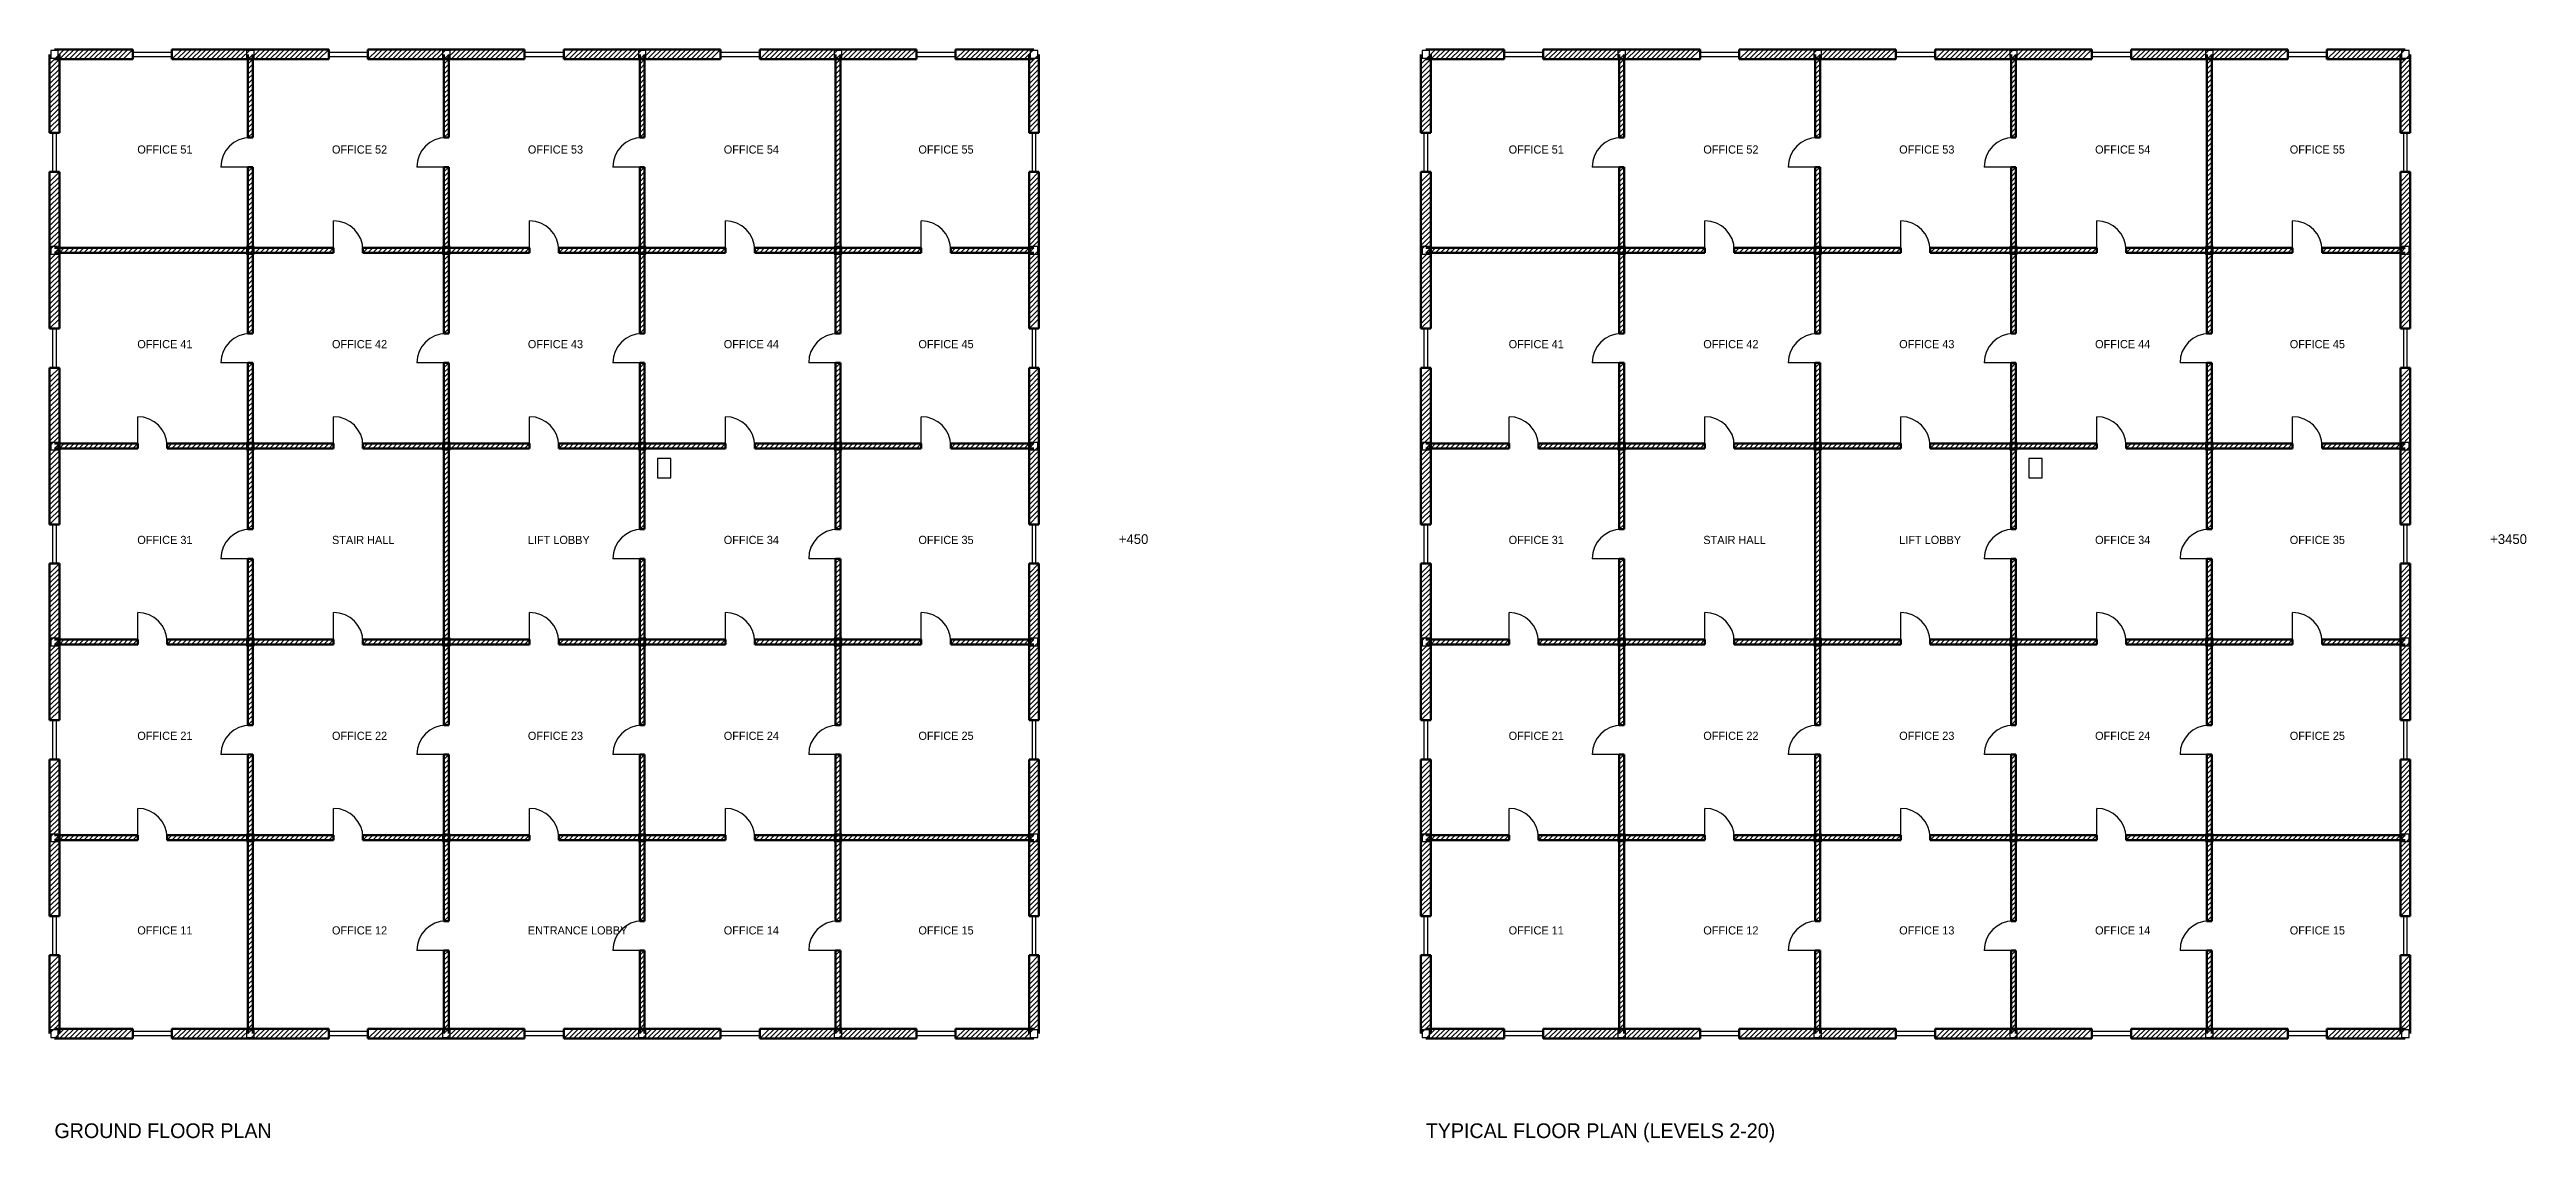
# Model space of a CAD drawing. Header units: millimetres. Extents: x -150 to 161599, y -3335 to 61200.
# Drawn here: x -150 to 75711, y -3335 to 30150 of the extents above; entities that cross this region are included whole.
import ezdxf

# ---------------------------------------------------------------- set-up
doc = ezdxf.new("R2010")
doc.units = ezdxf.units.MM
for name, color, linetype in [('COLUMN', 5, 'CONTINUOUS'), ('DOOR', 3, 'CONTINUOUS'), ('SANITARY', 7, 'CONTINUOUS'), ('TEXT', 6, 'CONTINUOUS'), ('WALL', 4, 'CONTINUOUS'), ('WIND', 2, 'CONTINUOUS')]:
    doc.layers.add(name, color=color, linetype=linetype)

msp = doc.modelspace()

# ---------------------------------------------------------------- texts
at = {"layer": 'TEXT'}
for s, height, p in [('OFFICE 51', 250, (2538, 26962)), ('OFFICE 52', 250, (8500, 26962)), ('OFFICE 53', 250, (14500, 26962)), ('OFFICE 54', 250, (20500, 26962)), ('OFFICE 55', 250, (26462, 26962)), ('OFFICE 51', 250, (44538, 26962)), ('OFFICE 52', 250, (50500, 26962)), ('OFFICE 53', 250, (56500, 26962)), ('OFFICE 54', 250, (62500, 26962)), ('OFFICE 55', 250, (68462, 26962)), ('OFFICE 41', 250, (2538, 21000)), ('OFFICE 42', 250, (8500, 21000)), ('OFFICE 43', 250, (14500, 21000)), ('OFFICE 44', 250, (20500, 21000)), ('OFFICE 45', 250, (26462, 21000)), ('OFFICE 41', 250, (44538, 21000)), ('OFFICE 42', 250, (50500, 21000)), ('OFFICE 43', 250, (56500, 21000)), ('OFFICE 44', 250, (62500, 21000)), ('OFFICE 45', 250, (68462, 21000)), ('OFFICE 31', 250, (2538, 15000)), ('STAIR HALL', 250, (8500, 15000)), ('LIFT LOBBY', 250, (14500, 15000)), ('OFFICE 34', 250, (20500, 15000)), ('OFFICE 35', 250, (26462, 15000)), ('+450', 300, (32600, 15000)), ('OFFICE 31', 250, (44538, 15000)), ('STAIR HALL', 250, (50500, 15000)), ('LIFT LOBBY', 250, (56500, 15000)), ('OFFICE 34', 250, (62500, 15000)), ('OFFICE 35', 250, (68462, 15000)), ('+3450', 300, (74600, 15000)), ('OFFICE 21', 250, (2538, 9000)), ('OFFICE 22', 250, (8500, 9000)), ('OFFICE 23', 250, (14500, 9000)), ('OFFICE 24', 250, (20500, 9000)), ('OFFICE 25', 250, (26462, 9000)), ('OFFICE 21', 250, (44538, 9000)), ('OFFICE 22', 250, (50500, 9000)), ('OFFICE 23', 250, (56500, 9000)), ('OFFICE 24', 250, (62500, 9000)), ('OFFICE 25', 250, (68462, 9000)), ('OFFICE 11', 250, (2538, 3038)), ('OFFICE 12', 250, (8500, 3038)), ('ENTRANCE LOBBY', 250, (14500, 3038)), ('OFFICE 14', 250, (20500, 3038)), ('OFFICE 15', 250, (26462, 3038)), ('OFFICE 11', 250, (44538, 3038)), ('OFFICE 12', 250, (50500, 3038)), ('OFFICE 13', 250, (56500, 3038)), ('OFFICE 14', 250, (62500, 3038)), ('OFFICE 15', 250, (68462, 3038)), ('GROUND FLOOR PLAN', 450, (0, -3200)), ('TYPICAL FLOOR PLAN (LEVELS 2-20)', 450, (42000, -3200))]:
    msp.add_text(s, height=height, dxfattribs=at).set_placement(p)

# ---------------------------------------------------------------- linework, layer by layer
at = {"layer": 'COLUMN'}
for points in [[(-115, 29885), (115, 29885), (115, 30115), (-115, 30115)], [(5885, 29885), (6115, 29885), (6115, 30115), (5885, 30115)], [(11885, 29885), (12115, 29885), (12115, 30115), (11885, 30115)], [(17885, 29885), (18115, 29885), (18115, 30115), (17885, 30115)], [(23885, 29885), (24115, 29885), (24115, 30115), (23885, 30115)], [(29885, 29885), (30115, 29885), (30115, 30115), (29885, 30115)], [(41885, 29885), (42115, 29885), (42115, 30115), (41885, 30115)], [(47885, 29885), (48115, 29885), (48115, 30115), (47885, 30115)], [(53885, 29885), (54115, 29885), (54115, 30115), (53885, 30115)], [(59885, 29885), (60115, 29885), (60115, 30115), (59885, 30115)], [(65885, 29885), (66115, 29885), (66115, 30115), (65885, 30115)], [(71885, 29885), (72115, 29885), (72115, 30115), (71885, 30115)], [(-115, 23885), (115, 23885), (115, 24115), (-115, 24115)], [(5885, 23885), (6115, 23885), (6115, 24115), (5885, 24115)], [(11885, 23885), (12115, 23885), (12115, 24115), (11885, 24115)], [(17885, 23885), (18115, 23885), (18115, 24115), (17885, 24115)], [(23885, 23885), (24115, 23885), (24115, 24115), (23885, 24115)], [(29885, 23885), (30115, 23885), (30115, 24115), (29885, 24115)], [(41885, 23885), (42115, 23885), (42115, 24115), (41885, 24115)], [(47885, 23885), (48115, 23885), (48115, 24115), (47885, 24115)], [(53885, 23885), (54115, 23885), (54115, 24115), (53885, 24115)], [(59885, 23885), (60115, 23885), (60115, 24115), (59885, 24115)], [(65885, 23885), (66115, 23885), (66115, 24115), (65885, 24115)], [(71885, 23885), (72115, 23885), (72115, 24115), (71885, 24115)], [(-115, 17885), (115, 17885), (115, 18115), (-115, 18115)], [(5885, 17885), (6115, 17885), (6115, 18115), (5885, 18115)], [(11885, 17885), (12115, 17885), (12115, 18115), (11885, 18115)], [(17885, 17885), (18115, 17885), (18115, 18115), (17885, 18115)], [(23885, 17885), (24115, 17885), (24115, 18115), (23885, 18115)], [(29885, 17885), (30115, 17885), (30115, 18115), (29885, 18115)], [(41885, 17885), (42115, 17885), (42115, 18115), (41885, 18115)], [(47885, 17885), (48115, 17885), (48115, 18115), (47885, 18115)], [(53885, 17885), (54115, 17885), (54115, 18115), (53885, 18115)], [(59885, 17885), (60115, 17885), (60115, 18115), (59885, 18115)], [(65885, 17885), (66115, 17885), (66115, 18115), (65885, 18115)], [(71885, 17885), (72115, 17885), (72115, 18115), (71885, 18115)], [(-115, 11885), (115, 11885), (115, 12115), (-115, 12115)], [(5885, 11885), (6115, 11885), (6115, 12115), (5885, 12115)], [(11885, 11885), (12115, 11885), (12115, 12115), (11885, 12115)], [(17885, 11885), (18115, 11885), (18115, 12115), (17885, 12115)], [(23885, 11885), (24115, 11885), (24115, 12115), (23885, 12115)], [(29885, 11885), (30115, 11885), (30115, 12115), (29885, 12115)], [(41885, 11885), (42115, 11885), (42115, 12115), (41885, 12115)], [(47885, 11885), (48115, 11885), (48115, 12115), (47885, 12115)], [(53885, 11885), (54115, 11885), (54115, 12115), (53885, 12115)], [(59885, 11885), (60115, 11885), (60115, 12115), (59885, 12115)], [(65885, 11885), (66115, 11885), (66115, 12115), (65885, 12115)], [(71885, 11885), (72115, 11885), (72115, 12115), (71885, 12115)], [(-115, 5885), (115, 5885), (115, 6115), (-115, 6115)], [(5885, 5885), (6115, 5885), (6115, 6115), (5885, 6115)], [(11885, 5885), (12115, 5885), (12115, 6115), (11885, 6115)], [(17885, 5885), (18115, 5885), (18115, 6115), (17885, 6115)], [(23885, 5885), (24115, 5885), (24115, 6115), (23885, 6115)], [(29885, 5885), (30115, 5885), (30115, 6115), (29885, 6115)], [(41885, 5885), (42115, 5885), (42115, 6115), (41885, 6115)], [(47885, 5885), (48115, 5885), (48115, 6115), (47885, 6115)], [(53885, 5885), (54115, 5885), (54115, 6115), (53885, 6115)], [(59885, 5885), (60115, 5885), (60115, 6115), (59885, 6115)], [(65885, 5885), (66115, 5885), (66115, 6115), (65885, 6115)], [(71885, 5885), (72115, 5885), (72115, 6115), (71885, 6115)], [(-115, -115), (115, -115), (115, 115), (-115, 115)], [(5885, -115), (6115, -115), (6115, 115), (5885, 115)], [(11885, -115), (12115, -115), (12115, 115), (11885, 115)], [(17885, -115), (18115, -115), (18115, 115), (17885, 115)], [(23885, -115), (24115, -115), (24115, 115), (23885, 115)], [(29885, -115), (30115, -115), (30115, 115), (29885, 115)], [(41885, -115), (42115, -115), (42115, 115), (41885, 115)], [(47885, -115), (48115, -115), (48115, 115), (47885, 115)], [(53885, -115), (54115, -115), (54115, 115), (53885, 115)], [(59885, -115), (60115, -115), (60115, 115), (59885, 115)], [(65885, -115), (66115, -115), (66115, 115), (65885, 115)], [(71885, -115), (72115, -115), (72115, 115), (71885, 115)]]:
    msp.add_lwpolyline(points, close=True, dxfattribs=at)
at = {"layer": 'DOOR'}
for p, q in [((6000, 26550), (5100, 26550)), ((12000, 26550), (11100, 26550)), ((18000, 26550), (17100, 26550)), ((48000, 26550), (47100, 26550)), ((54000, 26550), (53100, 26550)), ((60000, 26550), (59100, 26550)), ((8550, 24000), (8550, 24900)), ((14550, 24000), (14550, 24900)), ((20550, 24000), (20550, 24900)), ((26550, 24000), (26550, 24900)), ((50550, 24000), (50550, 24900)), ((56550, 24000), (56550, 24900)), ((62550, 24000), (62550, 24900)), ((68550, 24000), (68550, 24900)), ((6000, 20550), (5100, 20550)), ((12000, 20550), (11100, 20550)), ((18000, 20550), (17100, 20550)), ((24000, 20550), (23100, 20550)), ((48000, 20550), (47100, 20550)), ((54000, 20550), (53100, 20550)), ((60000, 20550), (59100, 20550)), ((66000, 20550), (65100, 20550)), ((2550, 18000), (2550, 18900)), ((8550, 18000), (8550, 18900)), ((14550, 18000), (14550, 18900)), ((20550, 18000), (20550, 18900)), ((26550, 18000), (26550, 18900)), ((44550, 18000), (44550, 18900)), ((50550, 18000), (50550, 18900)), ((56550, 18000), (56550, 18900)), ((62550, 18000), (62550, 18900)), ((68550, 18000), (68550, 18900)), ((6000, 14550), (5100, 14550)), ((18000, 14550), (17100, 14550)), ((24000, 14550), (23100, 14550)), ((48000, 14550), (47100, 14550)), ((60000, 14550), (59100, 14550)), ((66000, 14550), (65100, 14550)), ((2550, 12000), (2550, 12900)), ((8550, 12000), (8550, 12900)), ((14550, 12000), (14550, 12900)), ((20550, 12000), (20550, 12900)), ((26550, 12000), (26550, 12900)), ((44550, 12000), (44550, 12900)), ((50550, 12000), (50550, 12900)), ((56550, 12000), (56550, 12900)), ((62550, 12000), (62550, 12900)), ((68550, 12000), (68550, 12900)), ((6000, 8550), (5100, 8550)), ((12000, 8550), (11100, 8550)), ((18000, 8550), (17100, 8550)), ((24000, 8550), (23100, 8550)), ((48000, 8550), (47100, 8550)), ((54000, 8550), (53100, 8550)), ((60000, 8550), (59100, 8550)), ((66000, 8550), (65100, 8550)), ((2550, 6000), (2550, 6900)), ((8550, 6000), (8550, 6900)), ((14550, 6000), (14550, 6900)), ((20550, 6000), (20550, 6900)), ((44550, 6000), (44550, 6900)), ((50550, 6000), (50550, 6900)), ((56550, 6000), (56550, 6900)), ((62550, 6000), (62550, 6900)), ((12000, 2550), (11100, 2550)), ((18000, 2550), (17100, 2550)), ((24000, 2550), (23100, 2550)), ((54000, 2550), (53100, 2550)), ((60000, 2550), (59100, 2550)), ((66000, 2550), (65100, 2550))]:
    msp.add_line(p, q, dxfattribs=at)
for centre, start, end in [((6000, 26550), 90, 180), ((12000, 26550), 90, 180), ((18000, 26550), 90, 180), ((48000, 26550), 90, 180), ((54000, 26550), 90, 180), ((60000, 26550), 90, 180), ((8550, 24000), 0, 90), ((14550, 24000), 0, 90), ((20550, 24000), 0, 90), ((26550, 24000), 0, 90), ((50550, 24000), 0, 90), ((56550, 24000), 0, 90), ((62550, 24000), 0, 90), ((68550, 24000), 0, 90), ((6000, 20550), 90, 180), ((12000, 20550), 90, 180), ((18000, 20550), 90, 180), ((24000, 20550), 90, 180), ((48000, 20550), 90, 180), ((54000, 20550), 90, 180), ((60000, 20550), 90, 180), ((66000, 20550), 90, 180), ((2550, 18000), 0, 90), ((8550, 18000), 0, 90), ((14550, 18000), 0, 90), ((20550, 18000), 0, 90), ((26550, 18000), 0, 90), ((44550, 18000), 0, 90), ((50550, 18000), 0, 90), ((56550, 18000), 0, 90), ((62550, 18000), 0, 90), ((68550, 18000), 0, 90), ((6000, 14550), 90, 180), ((18000, 14550), 90, 180), ((24000, 14550), 90, 180), ((48000, 14550), 90, 180), ((60000, 14550), 90, 180), ((66000, 14550), 90, 180), ((2550, 12000), 0, 90), ((8550, 12000), 0, 90), ((14550, 12000), 0, 90), ((20550, 12000), 0, 90), ((26550, 12000), 0, 90), ((44550, 12000), 0, 90), ((50550, 12000), 0, 90), ((56550, 12000), 0, 90), ((62550, 12000), 0, 90), ((68550, 12000), 0, 90), ((6000, 8550), 90, 180), ((12000, 8550), 90, 180), ((18000, 8550), 90, 180), ((24000, 8550), 90, 180), ((48000, 8550), 90, 180), ((54000, 8550), 90, 180), ((60000, 8550), 90, 180), ((66000, 8550), 90, 180), ((2550, 6000), 0, 90), ((8550, 6000), 0, 90), ((14550, 6000), 0, 90), ((20550, 6000), 0, 90), ((44550, 6000), 0, 90), ((50550, 6000), 0, 90), ((56550, 6000), 0, 90), ((62550, 6000), 0, 90), ((12000, 2550), 90, 180), ((18000, 2550), 90, 180), ((24000, 2550), 90, 180), ((54000, 2550), 90, 180), ((60000, 2550), 90, 180), ((66000, 2550), 90, 180)]:
    msp.add_arc(centre, 900, start, end, dxfattribs=at)
at = {"layer": 'SANITARY'}
for points in [[(18475, 17025), (18875, 17025), (18875, 17625), (18475, 17625)], [(60475, 17025), (60875, 17025), (60875, 17625), (60475, 17625)]]:
    msp.add_lwpolyline(points, close=True, dxfattribs=at)
at = {"layer": 'WALL', "lineweight": 50}
for p, q in [((-150, 27600), (-150, 30000)), ((2400, 30150), (0, 30150)), ((0, 29850), (2400, 29850)), ((150, 30000), (150, 27600)), ((2400, 29850), (2400, 30150)), ((6000, 30150), (3600, 30150)), ((3600, 29850), (3600, 30150)), ((3600, 29850), (6000, 29850)), ((5925, 27450), (5925, 30000)), ((8400, 30150), (6000, 30150)), ((6000, 29850), (8400, 29850)), ((6075, 30000), (6075, 27450)), ((8400, 29850), (8400, 30150)), ((12000, 30150), (9600, 30150)), ((9600, 29850), (9600, 30150)), ((9600, 29850), (12000, 29850)), ((11925, 27450), (11925, 30000)), ((14400, 30150), (12000, 30150)), ((12000, 29850), (14400, 29850)), ((12075, 30000), (12075, 27450)), ((14400, 29850), (14400, 30150)), ((18000, 30150), (15600, 30150)), ((15600, 29850), (15600, 30150)), ((15600, 29850), (18000, 29850)), ((17925, 27450), (17925, 30000)), ((20400, 30150), (18000, 30150)), ((18000, 29850), (20400, 29850)), ((18075, 30000), (18075, 27450)), ((20400, 29850), (20400, 30150)), ((24000, 30150), (21600, 30150)), ((21600, 29850), (21600, 30150)), ((21600, 29850), (24000, 29850)), ((23925, 24000), (23925, 30000)), ((26400, 30150), (24000, 30150)), ((24000, 29850), (26400, 29850)), ((24075, 30000), (24075, 24000)), ((26400, 29850), (26400, 30150)), ((30000, 30150), (27600, 30150)), ((27600, 29850), (27600, 30150)), ((27600, 29850), (30000, 29850)), ((29850, 27600), (29850, 30000)), ((30150, 30000), (30150, 27600)), ((41850, 27600), (41850, 30000)), ((44400, 30150), (42000, 30150)), ((42000, 29850), (44400, 29850)), ((42150, 30000), (42150, 27600)), ((44400, 29850), (44400, 30150)), ((48000, 30150), (45600, 30150)), ((45600, 29850), (45600, 30150)), ((45600, 29850), (48000, 29850)), ((47925, 27450), (47925, 30000)), ((50400, 30150), (48000, 30150)), ((48000, 29850), (50400, 29850)), ((48075, 30000), (48075, 27450)), ((50400, 29850), (50400, 30150)), ((54000, 30150), (51600, 30150)), ((51600, 29850), (51600, 30150)), ((51600, 29850), (54000, 29850)), ((53925, 27450), (53925, 30000)), ((56400, 30150), (54000, 30150)), ((54000, 29850), (56400, 29850)), ((54075, 30000), (54075, 27450)), ((56400, 29850), (56400, 30150)), ((60000, 30150), (57600, 30150)), ((57600, 29850), (57600, 30150)), ((57600, 29850), (60000, 29850)), ((59925, 27450), (59925, 30000)), ((62400, 30150), (60000, 30150)), ((60000, 29850), (62400, 29850)), ((60075, 30000), (60075, 27450)), ((62400, 29850), (62400, 30150)), ((66000, 30150), (63600, 30150)), ((63600, 29850), (63600, 30150)), ((63600, 29850), (66000, 29850)), ((65925, 24000), (65925, 30000)), ((68400, 30150), (66000, 30150)), ((66000, 29850), (68400, 29850)), ((66075, 30000), (66075, 24000)), ((68400, 29850), (68400, 30150)), ((72000, 30150), (69600, 30150)), ((69600, 29850), (69600, 30150)), ((69600, 29850), (72000, 29850)), ((71850, 27600), (71850, 30000)), ((72150, 30000), (72150, 27600)), ((-150, 27600), (150, 27600)), ((5925, 27450), (6075, 27450)), ((11925, 27450), (12075, 27450)), ((17925, 27450), (18075, 27450)), ((29850, 27600), (30150, 27600)), ((41850, 27600), (42150, 27600)), ((47925, 27450), (48075, 27450)), ((53925, 27450), (54075, 27450)), ((59925, 27450), (60075, 27450)), ((71850, 27600), (72150, 27600)), ((-150, 24000), (-150, 26400)), ((-150, 26400), (150, 26400)), ((150, 26400), (150, 24000)), ((5925, 24000), (5925, 26550)), ((5925, 26550), (6075, 26550)), ((6075, 26550), (6075, 24000)), ((11925, 24000), (11925, 26550)), ((11925, 26550), (12075, 26550)), ((12075, 26550), (12075, 24000)), ((17925, 24000), (17925, 26550)), ((17925, 26550), (18075, 26550)), ((18075, 26550), (18075, 24000)), ((29850, 24000), (29850, 26400)), ((29850, 26400), (30150, 26400)), ((30150, 26400), (30150, 24000)), ((41850, 24000), (41850, 26400)), ((41850, 26400), (42150, 26400)), ((42150, 26400), (42150, 24000)), ((47925, 24000), (47925, 26550)), ((47925, 26550), (48075, 26550)), ((48075, 26550), (48075, 24000)), ((53925, 24000), (53925, 26550)), ((53925, 26550), (54075, 26550)), ((54075, 26550), (54075, 24000)), ((59925, 24000), (59925, 26550)), ((59925, 26550), (60075, 26550)), ((60075, 26550), (60075, 24000)), ((71850, 24000), (71850, 26400)), ((71850, 26400), (72150, 26400)), ((72150, 26400), (72150, 24000)), ((-150, 21600), (-150, 24000)), ((6000, 24075), (0, 24075)), ((0, 23925), (6000, 23925)), ((150, 24000), (150, 21600)), ((5925, 21450), (5925, 24000)), ((8550, 24075), (6000, 24075)), ((6000, 23925), (8550, 23925)), ((6075, 24000), (6075, 21450)), ((8550, 23925), (8550, 24075)), ((12000, 24075), (9450, 24075)), ((9450, 23925), (9450, 24075)), ((9450, 23925), (12000, 23925)), ((11925, 21450), (11925, 24000)), ((14550, 24075), (12000, 24075)), ((12000, 23925), (14550, 23925)), ((12075, 24000), (12075, 21450)), ((14550, 23925), (14550, 24075)), ((18000, 24075), (15450, 24075)), ((15450, 23925), (15450, 24075)), ((15450, 23925), (18000, 23925)), ((17925, 21450), (17925, 24000)), ((20550, 24075), (18000, 24075)), ((18000, 23925), (20550, 23925)), ((18075, 24000), (18075, 21450)), ((20550, 23925), (20550, 24075)), ((24000, 24075), (21450, 24075)), ((21450, 23925), (21450, 24075)), ((21450, 23925), (24000, 23925)), ((23925, 21450), (23925, 24000)), ((26550, 24075), (24000, 24075)), ((24000, 23925), (26550, 23925)), ((24075, 24000), (24075, 21450)), ((26550, 23925), (26550, 24075)), ((30000, 24075), (27450, 24075)), ((27450, 23925), (27450, 24075)), ((27450, 23925), (30000, 23925)), ((29850, 21600), (29850, 24000)), ((30150, 24000), (30150, 21600)), ((41850, 21600), (41850, 24000)), ((48000, 24075), (42000, 24075)), ((42000, 23925), (48000, 23925)), ((42150, 24000), (42150, 21600)), ((47925, 21450), (47925, 24000)), ((50550, 24075), (48000, 24075)), ((48000, 23925), (50550, 23925)), ((48075, 24000), (48075, 21450)), ((50550, 23925), (50550, 24075)), ((54000, 24075), (51450, 24075)), ((51450, 23925), (51450, 24075)), ((51450, 23925), (54000, 23925)), ((53925, 21450), (53925, 24000)), ((56550, 24075), (54000, 24075)), ((54000, 23925), (56550, 23925)), ((54075, 24000), (54075, 21450)), ((56550, 23925), (56550, 24075)), ((60000, 24075), (57450, 24075)), ((57450, 23925), (57450, 24075)), ((57450, 23925), (60000, 23925)), ((59925, 21450), (59925, 24000)), ((62550, 24075), (60000, 24075)), ((60000, 23925), (62550, 23925)), ((60075, 24000), (60075, 21450)), ((62550, 23925), (62550, 24075)), ((66000, 24075), (63450, 24075)), ((63450, 23925), (63450, 24075)), ((63450, 23925), (66000, 23925)), ((65925, 21450), (65925, 24000)), ((68550, 24075), (66000, 24075)), ((66000, 23925), (68550, 23925)), ((66075, 24000), (66075, 21450)), ((68550, 23925), (68550, 24075)), ((72000, 24075), (69450, 24075)), ((69450, 23925), (69450, 24075)), ((69450, 23925), (72000, 23925)), ((71850, 21600), (71850, 24000)), ((72150, 24000), (72150, 21600)), ((-150, 21600), (150, 21600)), ((5925, 21450), (6075, 21450)), ((11925, 21450), (12075, 21450)), ((17925, 21450), (18075, 21450)), ((23925, 21450), (24075, 21450)), ((29850, 21600), (30150, 21600)), ((41850, 21600), (42150, 21600)), ((47925, 21450), (48075, 21450)), ((53925, 21450), (54075, 21450)), ((59925, 21450), (60075, 21450)), ((65925, 21450), (66075, 21450)), ((71850, 21600), (72150, 21600)), ((5925, 18000), (5925, 20550)), ((5925, 20550), (6075, 20550)), ((6075, 20550), (6075, 18000)), ((11925, 18000), (11925, 20550)), ((11925, 20550), (12075, 20550)), ((12075, 20550), (12075, 18000)), ((17925, 18000), (17925, 20550)), ((17925, 20550), (18075, 20550)), ((18075, 20550), (18075, 18000)), ((23925, 18000), (23925, 20550)), ((23925, 20550), (24075, 20550)), ((24075, 20550), (24075, 18000)), ((47925, 18000), (47925, 20550)), ((47925, 20550), (48075, 20550)), ((48075, 20550), (48075, 18000)), ((53925, 18000), (53925, 20550)), ((53925, 20550), (54075, 20550)), ((54075, 20550), (54075, 18000)), ((59925, 18000), (59925, 20550)), ((59925, 20550), (60075, 20550)), ((60075, 20550), (60075, 18000)), ((65925, 18000), (65925, 20550)), ((65925, 20550), (66075, 20550)), ((66075, 20550), (66075, 18000)), ((-150, 18000), (-150, 20400)), ((-150, 20400), (150, 20400)), ((150, 20400), (150, 18000)), ((29850, 18000), (29850, 20400)), ((29850, 20400), (30150, 20400)), ((30150, 20400), (30150, 18000)), ((41850, 18000), (41850, 20400)), ((41850, 20400), (42150, 20400)), ((42150, 20400), (42150, 18000)), ((71850, 18000), (71850, 20400)), ((71850, 20400), (72150, 20400)), ((72150, 20400), (72150, 18000)), ((-150, 15600), (-150, 18000)), ((2550, 18075), (0, 18075)), ((0, 17925), (2550, 17925)), ((150, 18000), (150, 15600)), ((2550, 17925), (2550, 18075)), ((6000, 18075), (3450, 18075)), ((3450, 17925), (3450, 18075)), ((3450, 17925), (6000, 17925)), ((5925, 15450), (5925, 18000)), ((8550, 18075), (6000, 18075)), ((6000, 17925), (8550, 17925)), ((6075, 18000), (6075, 15450)), ((8550, 17925), (8550, 18075)), ((12000, 18075), (9450, 18075)), ((9450, 17925), (9450, 18075)), ((9450, 17925), (12000, 17925)), ((11925, 12000), (11925, 18000)), ((14550, 18075), (12000, 18075)), ((12000, 17925), (14550, 17925)), ((12075, 18000), (12075, 12000)), ((14550, 17925), (14550, 18075)), ((18000, 18075), (15450, 18075)), ((15450, 17925), (15450, 18075)), ((15450, 17925), (18000, 17925)), ((17925, 15450), (17925, 18000)), ((20550, 18075), (18000, 18075)), ((18000, 17925), (20550, 17925)), ((18075, 18000), (18075, 15450)), ((20550, 17925), (20550, 18075)), ((24000, 18075), (21450, 18075)), ((21450, 17925), (21450, 18075)), ((21450, 17925), (24000, 17925)), ((23925, 15450), (23925, 18000)), ((26550, 18075), (24000, 18075)), ((24000, 17925), (26550, 17925)), ((24075, 18000), (24075, 15450)), ((26550, 17925), (26550, 18075)), ((30000, 18075), (27450, 18075)), ((27450, 17925), (27450, 18075)), ((27450, 17925), (30000, 17925)), ((29850, 15600), (29850, 18000)), ((30150, 18000), (30150, 15600)), ((41850, 15600), (41850, 18000)), ((44550, 18075), (42000, 18075)), ((42000, 17925), (44550, 17925)), ((42150, 18000), (42150, 15600)), ((44550, 17925), (44550, 18075)), ((48000, 18075), (45450, 18075)), ((45450, 17925), (45450, 18075)), ((45450, 17925), (48000, 17925)), ((47925, 15450), (47925, 18000)), ((50550, 18075), (48000, 18075)), ((48000, 17925), (50550, 17925)), ((48075, 18000), (48075, 15450)), ((50550, 17925), (50550, 18075)), ((54000, 18075), (51450, 18075)), ((51450, 17925), (51450, 18075)), ((51450, 17925), (54000, 17925)), ((53925, 12000), (53925, 18000)), ((56550, 18075), (54000, 18075)), ((54000, 17925), (56550, 17925)), ((54075, 18000), (54075, 12000)), ((56550, 17925), (56550, 18075)), ((60000, 18075), (57450, 18075)), ((57450, 17925), (57450, 18075)), ((57450, 17925), (60000, 17925)), ((59925, 15450), (59925, 18000)), ((62550, 18075), (60000, 18075)), ((60000, 17925), (62550, 17925)), ((60075, 18000), (60075, 15450)), ((62550, 17925), (62550, 18075)), ((66000, 18075), (63450, 18075)), ((63450, 17925), (63450, 18075)), ((63450, 17925), (66000, 17925)), ((65925, 15450), (65925, 18000)), ((68550, 18075), (66000, 18075)), ((66000, 17925), (68550, 17925)), ((66075, 18000), (66075, 15450)), ((68550, 17925), (68550, 18075)), ((72000, 18075), (69450, 18075)), ((69450, 17925), (69450, 18075)), ((69450, 17925), (72000, 17925)), ((71850, 15600), (71850, 18000)), ((72150, 18000), (72150, 15600)), ((-150, 15600), (150, 15600)), ((5925, 15450), (6075, 15450)), ((17925, 15450), (18075, 15450)), ((23925, 15450), (24075, 15450)), ((29850, 15600), (30150, 15600)), ((41850, 15600), (42150, 15600)), ((47925, 15450), (48075, 15450)), ((59925, 15450), (60075, 15450)), ((65925, 15450), (66075, 15450)), ((71850, 15600), (72150, 15600)), ((5925, 12000), (5925, 14550)), ((5925, 14550), (6075, 14550)), ((6075, 14550), (6075, 12000)), ((17925, 12000), (17925, 14550)), ((17925, 14550), (18075, 14550)), ((18075, 14550), (18075, 12000)), ((23925, 12000), (23925, 14550)), ((23925, 14550), (24075, 14550)), ((24075, 14550), (24075, 12000)), ((47925, 12000), (47925, 14550)), ((47925, 14550), (48075, 14550)), ((48075, 14550), (48075, 12000)), ((59925, 12000), (59925, 14550)), ((59925, 14550), (60075, 14550)), ((60075, 14550), (60075, 12000)), ((65925, 12000), (65925, 14550)), ((65925, 14550), (66075, 14550)), ((66075, 14550), (66075, 12000)), ((-150, 12000), (-150, 14400)), ((-150, 14400), (150, 14400)), ((150, 14400), (150, 12000)), ((29850, 12000), (29850, 14400)), ((29850, 14400), (30150, 14400)), ((30150, 14400), (30150, 12000)), ((41850, 12000), (41850, 14400)), ((41850, 14400), (42150, 14400)), ((42150, 14400), (42150, 12000)), ((71850, 12000), (71850, 14400)), ((71850, 14400), (72150, 14400)), ((72150, 14400), (72150, 12000)), ((-150, 9600), (-150, 12000)), ((2550, 12075), (0, 12075)), ((0, 11925), (2550, 11925)), ((150, 12000), (150, 9600)), ((2550, 11925), (2550, 12075)), ((6000, 12075), (3450, 12075)), ((3450, 11925), (3450, 12075)), ((3450, 11925), (6000, 11925)), ((5925, 9450), (5925, 12000)), ((8550, 12075), (6000, 12075)), ((6000, 11925), (8550, 11925)), ((6075, 12000), (6075, 9450)), ((8550, 11925), (8550, 12075)), ((12000, 12075), (9450, 12075)), ((9450, 11925), (9450, 12075)), ((9450, 11925), (12000, 11925)), ((11925, 9450), (11925, 12000)), ((14550, 12075), (12000, 12075)), ((12000, 11925), (14550, 11925)), ((12075, 12000), (12075, 9450)), ((14550, 11925), (14550, 12075)), ((18000, 12075), (15450, 12075)), ((15450, 11925), (15450, 12075)), ((15450, 11925), (18000, 11925)), ((17925, 9450), (17925, 12000)), ((20550, 12075), (18000, 12075)), ((18000, 11925), (20550, 11925)), ((18075, 12000), (18075, 9450)), ((20550, 11925), (20550, 12075)), ((24000, 12075), (21450, 12075)), ((21450, 11925), (21450, 12075)), ((21450, 11925), (24000, 11925)), ((23925, 9450), (23925, 12000)), ((26550, 12075), (24000, 12075)), ((24000, 11925), (26550, 11925)), ((24075, 12000), (24075, 9450)), ((26550, 11925), (26550, 12075)), ((30000, 12075), (27450, 12075)), ((27450, 11925), (27450, 12075)), ((27450, 11925), (30000, 11925)), ((29850, 9600), (29850, 12000)), ((30150, 12000), (30150, 9600)), ((41850, 9600), (41850, 12000)), ((44550, 12075), (42000, 12075)), ((42000, 11925), (44550, 11925)), ((42150, 12000), (42150, 9600)), ((44550, 11925), (44550, 12075)), ((48000, 12075), (45450, 12075)), ((45450, 11925), (45450, 12075)), ((45450, 11925), (48000, 11925)), ((47925, 9450), (47925, 12000)), ((50550, 12075), (48000, 12075)), ((48000, 11925), (50550, 11925)), ((48075, 12000), (48075, 9450)), ((50550, 11925), (50550, 12075)), ((54000, 12075), (51450, 12075)), ((51450, 11925), (51450, 12075)), ((51450, 11925), (54000, 11925)), ((53925, 9450), (53925, 12000)), ((56550, 12075), (54000, 12075)), ((54000, 11925), (56550, 11925)), ((54075, 12000), (54075, 9450)), ((56550, 11925), (56550, 12075)), ((60000, 12075), (57450, 12075)), ((57450, 11925), (57450, 12075)), ((57450, 11925), (60000, 11925)), ((59925, 9450), (59925, 12000)), ((62550, 12075), (60000, 12075)), ((60000, 11925), (62550, 11925)), ((60075, 12000), (60075, 9450)), ((62550, 11925), (62550, 12075)), ((66000, 12075), (63450, 12075)), ((63450, 11925), (63450, 12075)), ((63450, 11925), (66000, 11925)), ((65925, 9450), (65925, 12000)), ((68550, 12075), (66000, 12075)), ((66000, 11925), (68550, 11925)), ((66075, 12000), (66075, 9450)), ((68550, 11925), (68550, 12075)), ((72000, 12075), (69450, 12075)), ((69450, 11925), (69450, 12075)), ((69450, 11925), (72000, 11925)), ((71850, 9600), (71850, 12000)), ((72150, 12000), (72150, 9600)), ((-150, 9600), (150, 9600)), ((5925, 9450), (6075, 9450)), ((11925, 9450), (12075, 9450)), ((17925, 9450), (18075, 9450)), ((23925, 9450), (24075, 9450)), ((29850, 9600), (30150, 9600)), ((41850, 9600), (42150, 9600)), ((47925, 9450), (48075, 9450)), ((53925, 9450), (54075, 9450)), ((59925, 9450), (60075, 9450)), ((65925, 9450), (66075, 9450)), ((71850, 9600), (72150, 9600)), ((-150, 6000), (-150, 8400)), ((-150, 8400), (150, 8400)), ((150, 8400), (150, 6000)), ((5925, 6000), (5925, 8550)), ((5925, 8550), (6075, 8550)), ((6075, 8550), (6075, 6000)), ((11925, 6000), (11925, 8550)), ((11925, 8550), (12075, 8550)), ((12075, 8550), (12075, 6000)), ((17925, 6000), (17925, 8550)), ((17925, 8550), (18075, 8550)), ((18075, 8550), (18075, 6000)), ((23925, 6000), (23925, 8550)), ((23925, 8550), (24075, 8550)), ((24075, 8550), (24075, 6000)), ((29850, 6000), (29850, 8400)), ((29850, 8400), (30150, 8400)), ((30150, 8400), (30150, 6000)), ((41850, 6000), (41850, 8400)), ((41850, 8400), (42150, 8400)), ((42150, 8400), (42150, 6000)), ((47925, 6000), (47925, 8550)), ((47925, 8550), (48075, 8550)), ((48075, 8550), (48075, 6000)), ((53925, 6000), (53925, 8550)), ((53925, 8550), (54075, 8550)), ((54075, 8550), (54075, 6000)), ((59925, 6000), (59925, 8550)), ((59925, 8550), (60075, 8550)), ((60075, 8550), (60075, 6000)), ((65925, 6000), (65925, 8550)), ((65925, 8550), (66075, 8550)), ((66075, 8550), (66075, 6000)), ((71850, 6000), (71850, 8400)), ((71850, 8400), (72150, 8400)), ((72150, 8400), (72150, 6000)), ((2550, 6075), (0, 6075)), ((2550, 5925), (2550, 6075)), ((6000, 6075), (3450, 6075)), ((3450, 5925), (3450, 6075)), ((8550, 6075), (6000, 6075)), ((8550, 5925), (8550, 6075)), ((12000, 6075), (9450, 6075)), ((9450, 5925), (9450, 6075)), ((14550, 6075), (12000, 6075)), ((14550, 5925), (14550, 6075)), ((18000, 6075), (15450, 6075)), ((15450, 5925), (15450, 6075)), ((20550, 6075), (18000, 6075)), ((20550, 5925), (20550, 6075)), ((24000, 6075), (21450, 6075)), ((21450, 5925), (21450, 6075)), ((30000, 6075), (24000, 6075)), ((44550, 6075), (42000, 6075)), ((44550, 5925), (44550, 6075)), ((48000, 6075), (45450, 6075)), ((45450, 5925), (45450, 6075)), ((50550, 6075), (48000, 6075)), ((50550, 5925), (50550, 6075)), ((54000, 6075), (51450, 6075)), ((51450, 5925), (51450, 6075)), ((56550, 6075), (54000, 6075)), ((56550, 5925), (56550, 6075)), ((60000, 6075), (57450, 6075)), ((57450, 5925), (57450, 6075)), ((62550, 6075), (60000, 6075)), ((62550, 5925), (62550, 6075)), ((66000, 6075), (63450, 6075)), ((63450, 5925), (63450, 6075)), ((72000, 6075), (66000, 6075)), ((-150, 3600), (-150, 6000)), ((0, 5925), (2550, 5925)), ((150, 6000), (150, 3600)), ((3450, 5925), (6000, 5925)), ((5925, 0), (5925, 6000)), ((6000, 5925), (8550, 5925)), ((6075, 6000), (6075, 0)), ((9450, 5925), (12000, 5925)), ((11925, 3450), (11925, 6000)), ((12000, 5925), (14550, 5925)), ((12075, 6000), (12075, 3450)), ((15450, 5925), (18000, 5925)), ((17925, 3450), (17925, 6000)), ((18000, 5925), (20550, 5925)), ((18075, 6000), (18075, 3450)), ((21450, 5925), (24000, 5925)), ((23925, 3450), (23925, 6000)), ((24000, 5925), (30000, 5925)), ((24075, 6000), (24075, 3450)), ((29850, 3600), (29850, 6000)), ((30150, 6000), (30150, 3600)), ((41850, 3600), (41850, 6000)), ((42000, 5925), (44550, 5925)), ((42150, 6000), (42150, 3600)), ((45450, 5925), (48000, 5925)), ((47925, 0), (47925, 6000)), ((48000, 5925), (50550, 5925)), ((48075, 6000), (48075, 0)), ((51450, 5925), (54000, 5925)), ((53925, 3450), (53925, 6000)), ((54000, 5925), (56550, 5925)), ((54075, 6000), (54075, 3450)), ((57450, 5925), (60000, 5925)), ((59925, 3450), (59925, 6000)), ((60000, 5925), (62550, 5925)), ((60075, 6000), (60075, 3450)), ((63450, 5925), (66000, 5925)), ((65925, 3450), (65925, 6000)), ((66000, 5925), (72000, 5925)), ((66075, 6000), (66075, 3450)), ((71850, 3600), (71850, 6000)), ((72150, 6000), (72150, 3600)), ((-150, 3600), (150, 3600)), ((11925, 3450), (12075, 3450)), ((17925, 3450), (18075, 3450)), ((23925, 3450), (24075, 3450)), ((29850, 3600), (30150, 3600)), ((41850, 3600), (42150, 3600)), ((53925, 3450), (54075, 3450)), ((59925, 3450), (60075, 3450)), ((65925, 3450), (66075, 3450)), ((71850, 3600), (72150, 3600)), ((-150, 0), (-150, 2400)), ((-150, 2400), (150, 2400)), ((150, 2400), (150, 0)), ((11925, 0), (11925, 2550)), ((11925, 2550), (12075, 2550)), ((12075, 2550), (12075, 0)), ((17925, 0), (17925, 2550)), ((17925, 2550), (18075, 2550)), ((18075, 2550), (18075, 0)), ((23925, 0), (23925, 2550)), ((23925, 2550), (24075, 2550)), ((24075, 2550), (24075, 0)), ((29850, 0), (29850, 2400)), ((29850, 2400), (30150, 2400)), ((30150, 2400), (30150, 0)), ((41850, 0), (41850, 2400)), ((41850, 2400), (42150, 2400)), ((42150, 2400), (42150, 0)), ((53925, 0), (53925, 2550)), ((53925, 2550), (54075, 2550)), ((54075, 2550), (54075, 0)), ((59925, 0), (59925, 2550)), ((59925, 2550), (60075, 2550)), ((60075, 2550), (60075, 0)), ((65925, 0), (65925, 2550)), ((65925, 2550), (66075, 2550)), ((66075, 2550), (66075, 0)), ((71850, 0), (71850, 2400)), ((71850, 2400), (72150, 2400)), ((72150, 2400), (72150, 0)), ((2400, 150), (0, 150)), ((2400, -150), (2400, 150)), ((6000, 150), (3600, 150)), ((3600, -150), (3600, 150)), ((8400, 150), (6000, 150)), ((8400, -150), (8400, 150)), ((12000, 150), (9600, 150)), ((9600, -150), (9600, 150)), ((14400, 150), (12000, 150)), ((14400, -150), (14400, 150)), ((18000, 150), (15600, 150)), ((15600, -150), (15600, 150)), ((20400, 150), (18000, 150)), ((20400, -150), (20400, 150)), ((24000, 150), (21600, 150)), ((21600, -150), (21600, 150)), ((26400, 150), (24000, 150)), ((26400, -150), (26400, 150)), ((30000, 150), (27600, 150)), ((27600, -150), (27600, 150)), ((44400, 150), (42000, 150)), ((44400, -150), (44400, 150)), ((48000, 150), (45600, 150)), ((45600, -150), (45600, 150)), ((50400, 150), (48000, 150)), ((50400, -150), (50400, 150)), ((54000, 150), (51600, 150)), ((51600, -150), (51600, 150)), ((56400, 150), (54000, 150)), ((56400, -150), (56400, 150)), ((60000, 150), (57600, 150)), ((57600, -150), (57600, 150)), ((62400, 150), (60000, 150)), ((62400, -150), (62400, 150)), ((66000, 150), (63600, 150)), ((63600, -150), (63600, 150)), ((68400, 150), (66000, 150)), ((68400, -150), (68400, 150)), ((72000, 150), (69600, 150)), ((69600, -150), (69600, 150)), ((0, -150), (2400, -150)), ((3600, -150), (6000, -150)), ((6000, -150), (8400, -150)), ((9600, -150), (12000, -150)), ((12000, -150), (14400, -150)), ((15600, -150), (18000, -150)), ((18000, -150), (20400, -150)), ((21600, -150), (24000, -150)), ((24000, -150), (26400, -150)), ((27600, -150), (30000, -150)), ((42000, -150), (44400, -150)), ((45600, -150), (48000, -150)), ((48000, -150), (50400, -150)), ((51600, -150), (54000, -150)), ((54000, -150), (56400, -150)), ((57600, -150), (60000, -150)), ((60000, -150), (62400, -150)), ((63600, -150), (66000, -150)), ((66000, -150), (68400, -150)), ((69600, -150), (72000, -150))]:
    msp.add_line(p, q, dxfattribs=at)
at = {"layer": 'WALL'}
for p, q in [((-150, 29700), (150, 30000)), ((-150, 29550), (150, 29850)), ((-150, 29400), (150, 29700)), ((0, 29850), (300, 30150)), ((150, 29850), (450, 30150)), ((300, 29850), (600, 30150)), ((450, 29850), (750, 30150)), ((600, 29850), (900, 30150)), ((750, 29850), (1050, 30150)), ((900, 29850), (1200, 30150)), ((1050, 29850), (1350, 30150)), ((1200, 29850), (1500, 30150)), ((1350, 29850), (1650, 30150)), ((1500, 29850), (1800, 30150)), ((1650, 29850), (1950, 30150)), ((1800, 29850), (2100, 30150)), ((1950, 29850), (2250, 30150)), ((2100, 29850), (2400, 30150)), ((3600, 29850), (3900, 30150)), ((3750, 29850), (4050, 30150)), ((3900, 29850), (4200, 30150)), ((4050, 29850), (4350, 30150)), ((4200, 29850), (4500, 30150)), ((4350, 29850), (4650, 30150)), ((4500, 29850), (4800, 30150)), ((4650, 29850), (4950, 30150)), ((4800, 29850), (5100, 30150)), ((4950, 29850), (5250, 30150)), ((5100, 29850), (5400, 30150)), ((5250, 29850), (5550, 30150)), ((5400, 29850), (5700, 30150)), ((5550, 29850), (5850, 30150)), ((5700, 29850), (6000, 30150)), ((5925, 29850), (6075, 30000)), ((5925, 29700), (6075, 29850)), ((5925, 29550), (6075, 29700)), ((6000, 29850), (6300, 30150)), ((6150, 29850), (6450, 30150)), ((6300, 29850), (6600, 30150)), ((6450, 29850), (6750, 30150)), ((6600, 29850), (6900, 30150)), ((6750, 29850), (7050, 30150)), ((6900, 29850), (7200, 30150)), ((7050, 29850), (7350, 30150)), ((7200, 29850), (7500, 30150)), ((7350, 29850), (7650, 30150)), ((7500, 29850), (7800, 30150)), ((7650, 29850), (7950, 30150)), ((7800, 29850), (8100, 30150)), ((7950, 29850), (8250, 30150)), ((8100, 29850), (8400, 30150)), ((9600, 29850), (9900, 30150)), ((9750, 29850), (10050, 30150)), ((9900, 29850), (10200, 30150)), ((10050, 29850), (10350, 30150)), ((10200, 29850), (10500, 30150)), ((10350, 29850), (10650, 30150)), ((10500, 29850), (10800, 30150)), ((10650, 29850), (10950, 30150)), ((10800, 29850), (11100, 30150)), ((10950, 29850), (11250, 30150)), ((11100, 29850), (11400, 30150)), ((11250, 29850), (11550, 30150)), ((11400, 29850), (11700, 30150)), ((11550, 29850), (11850, 30150)), ((11700, 29850), (12000, 30150)), ((11925, 29850), (12075, 30000)), ((11925, 29700), (12075, 29850)), ((11925, 29550), (12075, 29700)), ((12000, 29850), (12300, 30150)), ((12150, 29850), (12450, 30150)), ((12300, 29850), (12600, 30150)), ((12450, 29850), (12750, 30150)), ((12600, 29850), (12900, 30150)), ((12750, 29850), (13050, 30150)), ((12900, 29850), (13200, 30150)), ((13050, 29850), (13350, 30150)), ((13200, 29850), (13500, 30150)), ((13350, 29850), (13650, 30150)), ((13500, 29850), (13800, 30150)), ((13650, 29850), (13950, 30150)), ((13800, 29850), (14100, 30150)), ((13950, 29850), (14250, 30150)), ((14100, 29850), (14400, 30150)), ((15600, 29850), (15900, 30150)), ((15750, 29850), (16050, 30150)), ((15900, 29850), (16200, 30150)), ((16050, 29850), (16350, 30150)), ((16200, 29850), (16500, 30150)), ((16350, 29850), (16650, 30150)), ((16500, 29850), (16800, 30150)), ((16650, 29850), (16950, 30150)), ((16800, 29850), (17100, 30150)), ((16950, 29850), (17250, 30150)), ((17100, 29850), (17400, 30150)), ((17250, 29850), (17550, 30150)), ((17400, 29850), (17700, 30150)), ((17550, 29850), (17850, 30150)), ((17700, 29850), (18000, 30150)), ((17925, 29850), (18075, 30000)), ((17925, 29700), (18075, 29850)), ((17925, 29550), (18075, 29700)), ((18000, 29850), (18300, 30150)), ((18150, 29850), (18450, 30150)), ((18300, 29850), (18600, 30150)), ((18450, 29850), (18750, 30150)), ((18600, 29850), (18900, 30150)), ((18750, 29850), (19050, 30150)), ((18900, 29850), (19200, 30150)), ((19050, 29850), (19350, 30150)), ((19200, 29850), (19500, 30150)), ((19350, 29850), (19650, 30150)), ((19500, 29850), (19800, 30150)), ((19650, 29850), (19950, 30150)), ((19800, 29850), (20100, 30150)), ((19950, 29850), (20250, 30150)), ((20100, 29850), (20400, 30150)), ((21600, 29850), (21900, 30150)), ((21750, 29850), (22050, 30150)), ((21900, 29850), (22200, 30150)), ((22050, 29850), (22350, 30150)), ((22200, 29850), (22500, 30150)), ((22350, 29850), (22650, 30150)), ((22500, 29850), (22800, 30150)), ((22650, 29850), (22950, 30150)), ((22800, 29850), (23100, 30150)), ((22950, 29850), (23250, 30150)), ((23100, 29850), (23400, 30150)), ((23250, 29850), (23550, 30150)), ((23400, 29850), (23700, 30150)), ((23550, 29850), (23850, 30150)), ((23700, 29850), (24000, 30150)), ((23925, 29850), (24075, 30000)), ((23925, 29700), (24075, 29850)), ((23925, 29550), (24075, 29700)), ((24000, 29850), (24300, 30150)), ((24150, 29850), (24450, 30150)), ((24300, 29850), (24600, 30150)), ((24450, 29850), (24750, 30150)), ((24600, 29850), (24900, 30150)), ((24750, 29850), (25050, 30150)), ((24900, 29850), (25200, 30150)), ((25050, 29850), (25350, 30150)), ((25200, 29850), (25500, 30150)), ((25350, 29850), (25650, 30150)), ((25500, 29850), (25800, 30150)), ((25650, 29850), (25950, 30150)), ((25800, 29850), (26100, 30150)), ((25950, 29850), (26250, 30150)), ((26100, 29850), (26400, 30150)), ((27600, 29850), (27900, 30150)), ((27750, 29850), (28050, 30150)), ((27900, 29850), (28200, 30150)), ((28050, 29850), (28350, 30150)), ((28200, 29850), (28500, 30150)), ((28350, 29850), (28650, 30150)), ((28500, 29850), (28800, 30150)), ((28650, 29850), (28950, 30150)), ((28800, 29850), (29100, 30150)), ((28950, 29850), (29250, 30150)), ((29100, 29850), (29400, 30150)), ((29250, 29850), (29550, 30150)), ((29400, 29850), (29700, 30150)), ((29550, 29850), (29850, 30150)), ((29700, 29850), (30000, 30150)), ((29850, 29700), (30150, 30000)), ((29850, 29550), (30150, 29850)), ((29850, 29400), (30150, 29700)), ((41850, 29700), (42150, 30000)), ((41850, 29550), (42150, 29850)), ((41850, 29400), (42150, 29700)), ((42000, 29850), (42300, 30150)), ((42150, 29850), (42450, 30150)), ((42300, 29850), (42600, 30150)), ((42450, 29850), (42750, 30150)), ((42600, 29850), (42900, 30150)), ((42750, 29850), (43050, 30150)), ((42900, 29850), (43200, 30150)), ((43050, 29850), (43350, 30150)), ((43200, 29850), (43500, 30150)), ((43350, 29850), (43650, 30150)), ((43500, 29850), (43800, 30150)), ((43650, 29850), (43950, 30150)), ((43800, 29850), (44100, 30150)), ((43950, 29850), (44250, 30150)), ((44100, 29850), (44400, 30150)), ((45600, 29850), (45900, 30150)), ((45750, 29850), (46050, 30150)), ((45900, 29850), (46200, 30150)), ((46050, 29850), (46350, 30150)), ((46200, 29850), (46500, 30150)), ((46350, 29850), (46650, 30150)), ((46500, 29850), (46800, 30150)), ((46650, 29850), (46950, 30150)), ((46800, 29850), (47100, 30150)), ((46950, 29850), (47250, 30150)), ((47100, 29850), (47400, 30150)), ((47250, 29850), (47550, 30150)), ((47400, 29850), (47700, 30150)), ((47550, 29850), (47850, 30150)), ((47700, 29850), (48000, 30150)), ((47925, 29850), (48075, 30000)), ((47925, 29700), (48075, 29850)), ((47925, 29550), (48075, 29700)), ((48000, 29850), (48300, 30150)), ((48150, 29850), (48450, 30150)), ((48300, 29850), (48600, 30150)), ((48450, 29850), (48750, 30150)), ((48600, 29850), (48900, 30150)), ((48750, 29850), (49050, 30150)), ((48900, 29850), (49200, 30150)), ((49050, 29850), (49350, 30150)), ((49200, 29850), (49500, 30150)), ((49350, 29850), (49650, 30150)), ((49500, 29850), (49800, 30150)), ((49650, 29850), (49950, 30150)), ((49800, 29850), (50100, 30150)), ((49950, 29850), (50250, 30150)), ((50100, 29850), (50400, 30150)), ((51600, 29850), (51900, 30150)), ((51750, 29850), (52050, 30150)), ((51900, 29850), (52200, 30150)), ((52050, 29850), (52350, 30150)), ((52200, 29850), (52500, 30150)), ((52350, 29850), (52650, 30150)), ((52500, 29850), (52800, 30150)), ((52650, 29850), (52950, 30150)), ((52800, 29850), (53100, 30150)), ((52950, 29850), (53250, 30150)), ((53100, 29850), (53400, 30150)), ((53250, 29850), (53550, 30150)), ((53400, 29850), (53700, 30150)), ((53550, 29850), (53850, 30150)), ((53700, 29850), (54000, 30150)), ((53925, 29850), (54075, 30000)), ((53925, 29700), (54075, 29850)), ((53925, 29550), (54075, 29700)), ((54000, 29850), (54300, 30150)), ((54150, 29850), (54450, 30150)), ((54300, 29850), (54600, 30150)), ((54450, 29850), (54750, 30150)), ((54600, 29850), (54900, 30150)), ((54750, 29850), (55050, 30150)), ((54900, 29850), (55200, 30150)), ((55050, 29850), (55350, 30150)), ((55200, 29850), (55500, 30150)), ((55350, 29850), (55650, 30150)), ((55500, 29850), (55800, 30150)), ((55650, 29850), (55950, 30150)), ((55800, 29850), (56100, 30150)), ((55950, 29850), (56250, 30150)), ((56100, 29850), (56400, 30150)), ((57600, 29850), (57900, 30150)), ((57750, 29850), (58050, 30150)), ((57900, 29850), (58200, 30150)), ((58050, 29850), (58350, 30150)), ((58200, 29850), (58500, 30150)), ((58350, 29850), (58650, 30150)), ((58500, 29850), (58800, 30150)), ((58650, 29850), (58950, 30150)), ((58800, 29850), (59100, 30150)), ((58950, 29850), (59250, 30150)), ((59100, 29850), (59400, 30150)), ((59250, 29850), (59550, 30150)), ((59400, 29850), (59700, 30150)), ((59550, 29850), (59850, 30150)), ((59700, 29850), (60000, 30150)), ((59925, 29850), (60075, 30000)), ((59925, 29700), (60075, 29850)), ((59925, 29550), (60075, 29700)), ((60000, 29850), (60300, 30150)), ((60150, 29850), (60450, 30150)), ((60300, 29850), (60600, 30150)), ((60450, 29850), (60750, 30150)), ((60600, 29850), (60900, 30150)), ((60750, 29850), (61050, 30150)), ((60900, 29850), (61200, 30150)), ((61050, 29850), (61350, 30150)), ((61200, 29850), (61500, 30150)), ((61350, 29850), (61650, 30150)), ((61500, 29850), (61800, 30150)), ((61650, 29850), (61950, 30150)), ((61800, 29850), (62100, 30150)), ((61950, 29850), (62250, 30150)), ((62100, 29850), (62400, 30150)), ((63600, 29850), (63900, 30150)), ((63750, 29850), (64050, 30150)), ((63900, 29850), (64200, 30150)), ((64050, 29850), (64350, 30150)), ((64200, 29850), (64500, 30150)), ((64350, 29850), (64650, 30150)), ((64500, 29850), (64800, 30150)), ((64650, 29850), (64950, 30150)), ((64800, 29850), (65100, 30150)), ((64950, 29850), (65250, 30150)), ((65100, 29850), (65400, 30150)), ((65250, 29850), (65550, 30150)), ((65400, 29850), (65700, 30150)), ((65550, 29850), (65850, 30150)), ((65700, 29850), (66000, 30150)), ((65925, 29850), (66075, 30000)), ((65925, 29700), (66075, 29850)), ((65925, 29550), (66075, 29700)), ((66000, 29850), (66300, 30150)), ((66150, 29850), (66450, 30150)), ((66300, 29850), (66600, 30150)), ((66450, 29850), (66750, 30150)), ((66600, 29850), (66900, 30150)), ((66750, 29850), (67050, 30150)), ((66900, 29850), (67200, 30150)), ((67050, 29850), (67350, 30150)), ((67200, 29850), (67500, 30150)), ((67350, 29850), (67650, 30150)), ((67500, 29850), (67800, 30150)), ((67650, 29850), (67950, 30150)), ((67800, 29850), (68100, 30150)), ((67950, 29850), (68250, 30150)), ((68100, 29850), (68400, 30150)), ((69600, 29850), (69900, 30150)), ((69750, 29850), (70050, 30150)), ((69900, 29850), (70200, 30150)), ((70050, 29850), (70350, 30150)), ((70200, 29850), (70500, 30150)), ((70350, 29850), (70650, 30150)), ((70500, 29850), (70800, 30150)), ((70650, 29850), (70950, 30150)), ((70800, 29850), (71100, 30150)), ((70950, 29850), (71250, 30150)), ((71100, 29850), (71400, 30150)), ((71250, 29850), (71550, 30150)), ((71400, 29850), (71700, 30150)), ((71550, 29850), (71850, 30150)), ((71700, 29850), (72000, 30150)), ((71850, 29700), (72150, 30000)), ((71850, 29550), (72150, 29850)), ((71850, 29400), (72150, 29700)), ((-150, 29250), (150, 29550)), ((-150, 29100), (150, 29400)), ((-150, 28950), (150, 29250)), ((-150, 28800), (150, 29100)), ((-150, 28650), (150, 28950)), ((5925, 29400), (6075, 29550)), ((5925, 29250), (6075, 29400)), ((5925, 29100), (6075, 29250)), ((5925, 28950), (6075, 29100)), ((5925, 28800), (6075, 28950)), ((11925, 29400), (12075, 29550)), ((11925, 29250), (12075, 29400)), ((11925, 29100), (12075, 29250)), ((11925, 28950), (12075, 29100)), ((11925, 28800), (12075, 28950)), ((17925, 29400), (18075, 29550)), ((17925, 29250), (18075, 29400)), ((17925, 29100), (18075, 29250)), ((17925, 28950), (18075, 29100)), ((17925, 28800), (18075, 28950)), ((23925, 29400), (24075, 29550)), ((23925, 29250), (24075, 29400)), ((23925, 29100), (24075, 29250)), ((23925, 28950), (24075, 29100)), ((23925, 28800), (24075, 28950)), ((29850, 29250), (30150, 29550)), ((29850, 29100), (30150, 29400)), ((29850, 28950), (30150, 29250)), ((29850, 28800), (30150, 29100)), ((29850, 28650), (30150, 28950)), ((41850, 29250), (42150, 29550)), ((41850, 29100), (42150, 29400)), ((41850, 28950), (42150, 29250)), ((41850, 28800), (42150, 29100)), ((41850, 28650), (42150, 28950)), ((47925, 29400), (48075, 29550)), ((47925, 29250), (48075, 29400)), ((47925, 29100), (48075, 29250)), ((47925, 28950), (48075, 29100)), ((47925, 28800), (48075, 28950)), ((53925, 29400), (54075, 29550)), ((53925, 29250), (54075, 29400)), ((53925, 29100), (54075, 29250)), ((53925, 28950), (54075, 29100)), ((53925, 28800), (54075, 28950)), ((59925, 29400), (60075, 29550)), ((59925, 29250), (60075, 29400)), ((59925, 29100), (60075, 29250)), ((59925, 28950), (60075, 29100)), ((59925, 28800), (60075, 28950)), ((65925, 29400), (66075, 29550)), ((65925, 29250), (66075, 29400)), ((65925, 29100), (66075, 29250)), ((65925, 28950), (66075, 29100)), ((65925, 28800), (66075, 28950)), ((71850, 29250), (72150, 29550)), ((71850, 29100), (72150, 29400)), ((71850, 28950), (72150, 29250)), ((71850, 28800), (72150, 29100)), ((71850, 28650), (72150, 28950)), ((-150, 28500), (150, 28800)), ((-150, 28350), (150, 28650)), ((-150, 28200), (150, 28500)), ((-150, 28050), (150, 28350)), ((-150, 27900), (150, 28200)), ((5925, 28650), (6075, 28800)), ((5925, 28500), (6075, 28650)), ((5925, 28350), (6075, 28500)), ((5925, 28200), (6075, 28350)), ((5925, 28050), (6075, 28200)), ((11925, 28650), (12075, 28800)), ((11925, 28500), (12075, 28650)), ((11925, 28350), (12075, 28500)), ((11925, 28200), (12075, 28350)), ((11925, 28050), (12075, 28200)), ((17925, 28650), (18075, 28800)), ((17925, 28500), (18075, 28650)), ((17925, 28350), (18075, 28500)), ((17925, 28200), (18075, 28350)), ((17925, 28050), (18075, 28200)), ((23925, 28650), (24075, 28800)), ((23925, 28500), (24075, 28650)), ((23925, 28350), (24075, 28500)), ((23925, 28200), (24075, 28350)), ((23925, 28050), (24075, 28200)), ((29850, 28500), (30150, 28800)), ((29850, 28350), (30150, 28650)), ((29850, 28200), (30150, 28500)), ((29850, 28050), (30150, 28350)), ((29850, 27900), (30150, 28200)), ((41850, 28500), (42150, 28800)), ((41850, 28350), (42150, 28650)), ((41850, 28200), (42150, 28500)), ((41850, 28050), (42150, 28350)), ((41850, 27900), (42150, 28200)), ((47925, 28650), (48075, 28800)), ((47925, 28500), (48075, 28650)), ((47925, 28350), (48075, 28500)), ((47925, 28200), (48075, 28350)), ((47925, 28050), (48075, 28200)), ((53925, 28650), (54075, 28800)), ((53925, 28500), (54075, 28650)), ((53925, 28350), (54075, 28500)), ((53925, 28200), (54075, 28350)), ((53925, 28050), (54075, 28200)), ((59925, 28650), (60075, 28800)), ((59925, 28500), (60075, 28650)), ((59925, 28350), (60075, 28500)), ((59925, 28200), (60075, 28350)), ((59925, 28050), (60075, 28200)), ((65925, 28650), (66075, 28800)), ((65925, 28500), (66075, 28650)), ((65925, 28350), (66075, 28500)), ((65925, 28200), (66075, 28350)), ((65925, 28050), (66075, 28200)), ((71850, 28500), (72150, 28800)), ((71850, 28350), (72150, 28650)), ((71850, 28200), (72150, 28500)), ((71850, 28050), (72150, 28350)), ((71850, 27900), (72150, 28200)), ((-150, 27750), (150, 28050)), ((-150, 27600), (150, 27900)), ((5925, 27900), (6075, 28050)), ((5925, 27750), (6075, 27900)), ((5925, 27600), (6075, 27750)), ((5925, 27450), (6075, 27600)), ((11925, 27900), (12075, 28050)), ((11925, 27750), (12075, 27900)), ((11925, 27600), (12075, 27750)), ((11925, 27450), (12075, 27600)), ((17925, 27900), (18075, 28050)), ((17925, 27750), (18075, 27900)), ((17925, 27600), (18075, 27750)), ((17925, 27450), (18075, 27600)), ((23925, 27900), (24075, 28050)), ((23925, 27750), (24075, 27900)), ((23925, 27600), (24075, 27750)), ((23925, 27450), (24075, 27600)), ((23925, 27300), (24075, 27450)), ((29850, 27750), (30150, 28050)), ((29850, 27600), (30150, 27900)), ((41850, 27750), (42150, 28050)), ((41850, 27600), (42150, 27900)), ((47925, 27900), (48075, 28050)), ((47925, 27750), (48075, 27900)), ((47925, 27600), (48075, 27750)), ((47925, 27450), (48075, 27600)), ((53925, 27900), (54075, 28050)), ((53925, 27750), (54075, 27900)), ((53925, 27600), (54075, 27750)), ((53925, 27450), (54075, 27600)), ((59925, 27900), (60075, 28050)), ((59925, 27750), (60075, 27900)), ((59925, 27600), (60075, 27750)), ((59925, 27450), (60075, 27600)), ((65925, 27900), (66075, 28050)), ((65925, 27750), (66075, 27900)), ((65925, 27600), (66075, 27750)), ((65925, 27450), (66075, 27600)), ((65925, 27300), (66075, 27450)), ((71850, 27750), (72150, 28050)), ((71850, 27600), (72150, 27900)), ((23925, 27150), (24075, 27300)), ((23925, 27000), (24075, 27150)), ((23925, 26850), (24075, 27000)), ((23925, 26700), (24075, 26850)), ((23925, 26550), (24075, 26700)), ((65925, 27150), (66075, 27300)), ((65925, 27000), (66075, 27150)), ((65925, 26850), (66075, 27000)), ((65925, 26700), (66075, 26850)), ((65925, 26550), (66075, 26700)), ((-150, 26100), (150, 26400)), ((-150, 25950), (150, 26250)), ((-150, 25800), (150, 26100)), ((-150, 25650), (150, 25950)), ((-150, 25500), (150, 25800)), ((5925, 26400), (6075, 26550)), ((5925, 26250), (6075, 26400)), ((5925, 26100), (6075, 26250)), ((5925, 25950), (6075, 26100)), ((5925, 25800), (6075, 25950)), ((5925, 25650), (6075, 25800)), ((11925, 26400), (12075, 26550)), ((11925, 26250), (12075, 26400)), ((11925, 26100), (12075, 26250)), ((11925, 25950), (12075, 26100)), ((11925, 25800), (12075, 25950)), ((11925, 25650), (12075, 25800)), ((17925, 26400), (18075, 26550)), ((17925, 26250), (18075, 26400)), ((17925, 26100), (18075, 26250)), ((17925, 25950), (18075, 26100)), ((17925, 25800), (18075, 25950)), ((17925, 25650), (18075, 25800)), ((23925, 26400), (24075, 26550)), ((23925, 26250), (24075, 26400)), ((23925, 26100), (24075, 26250)), ((23925, 25950), (24075, 26100)), ((23925, 25800), (24075, 25950)), ((23925, 25650), (24075, 25800)), ((29850, 26100), (30150, 26400)), ((29850, 25950), (30150, 26250)), ((29850, 25800), (30150, 26100)), ((29850, 25650), (30150, 25950)), ((29850, 25500), (30150, 25800)), ((41850, 26100), (42150, 26400)), ((41850, 25950), (42150, 26250)), ((41850, 25800), (42150, 26100)), ((41850, 25650), (42150, 25950)), ((41850, 25500), (42150, 25800)), ((47925, 26400), (48075, 26550)), ((47925, 26250), (48075, 26400)), ((47925, 26100), (48075, 26250)), ((47925, 25950), (48075, 26100)), ((47925, 25800), (48075, 25950)), ((47925, 25650), (48075, 25800)), ((53925, 26400), (54075, 26550)), ((53925, 26250), (54075, 26400)), ((53925, 26100), (54075, 26250)), ((53925, 25950), (54075, 26100)), ((53925, 25800), (54075, 25950)), ((53925, 25650), (54075, 25800)), ((59925, 26400), (60075, 26550)), ((59925, 26250), (60075, 26400)), ((59925, 26100), (60075, 26250)), ((59925, 25950), (60075, 26100)), ((59925, 25800), (60075, 25950)), ((59925, 25650), (60075, 25800)), ((65925, 26400), (66075, 26550)), ((65925, 26250), (66075, 26400)), ((65925, 26100), (66075, 26250)), ((65925, 25950), (66075, 26100)), ((65925, 25800), (66075, 25950)), ((65925, 25650), (66075, 25800)), ((71850, 26100), (72150, 26400)), ((71850, 25950), (72150, 26250)), ((71850, 25800), (72150, 26100)), ((71850, 25650), (72150, 25950)), ((71850, 25500), (72150, 25800)), ((-150, 25350), (150, 25650)), ((-150, 25200), (150, 25500)), ((-150, 25050), (150, 25350)), ((-150, 24900), (150, 25200)), ((-150, 24750), (150, 25050)), ((5925, 25500), (6075, 25650)), ((5925, 25350), (6075, 25500)), ((5925, 25200), (6075, 25350)), ((5925, 25050), (6075, 25200)), ((5925, 24900), (6075, 25050)), ((11925, 25500), (12075, 25650)), ((11925, 25350), (12075, 25500)), ((11925, 25200), (12075, 25350)), ((11925, 25050), (12075, 25200)), ((11925, 24900), (12075, 25050)), ((17925, 25500), (18075, 25650)), ((17925, 25350), (18075, 25500)), ((17925, 25200), (18075, 25350)), ((17925, 25050), (18075, 25200)), ((17925, 24900), (18075, 25050)), ((23925, 25500), (24075, 25650)), ((23925, 25350), (24075, 25500)), ((23925, 25200), (24075, 25350)), ((23925, 25050), (24075, 25200)), ((23925, 24900), (24075, 25050)), ((29850, 25350), (30150, 25650)), ((29850, 25200), (30150, 25500)), ((29850, 25050), (30150, 25350)), ((29850, 24900), (30150, 25200)), ((29850, 24750), (30150, 25050)), ((41850, 25350), (42150, 25650)), ((41850, 25200), (42150, 25500)), ((41850, 25050), (42150, 25350)), ((41850, 24900), (42150, 25200)), ((41850, 24750), (42150, 25050)), ((47925, 25500), (48075, 25650)), ((47925, 25350), (48075, 25500)), ((47925, 25200), (48075, 25350)), ((47925, 25050), (48075, 25200)), ((47925, 24900), (48075, 25050)), ((53925, 25500), (54075, 25650)), ((53925, 25350), (54075, 25500)), ((53925, 25200), (54075, 25350)), ((53925, 25050), (54075, 25200)), ((53925, 24900), (54075, 25050)), ((59925, 25500), (60075, 25650)), ((59925, 25350), (60075, 25500)), ((59925, 25200), (60075, 25350)), ((59925, 25050), (60075, 25200)), ((59925, 24900), (60075, 25050)), ((65925, 25500), (66075, 25650)), ((65925, 25350), (66075, 25500)), ((65925, 25200), (66075, 25350)), ((65925, 25050), (66075, 25200)), ((65925, 24900), (66075, 25050)), ((71850, 25350), (72150, 25650)), ((71850, 25200), (72150, 25500)), ((71850, 25050), (72150, 25350)), ((71850, 24900), (72150, 25200)), ((71850, 24750), (72150, 25050)), ((-150, 24600), (150, 24900)), ((-150, 24450), (150, 24750)), ((-150, 24300), (150, 24600)), ((-150, 24150), (150, 24450)), ((-150, 24000), (150, 24300)), ((5925, 24750), (6075, 24900)), ((5925, 24600), (6075, 24750)), ((5925, 24450), (6075, 24600)), ((5925, 24300), (6075, 24450)), ((5925, 24150), (6075, 24300)), ((11925, 24750), (12075, 24900)), ((11925, 24600), (12075, 24750)), ((11925, 24450), (12075, 24600)), ((11925, 24300), (12075, 24450)), ((11925, 24150), (12075, 24300)), ((17925, 24750), (18075, 24900)), ((17925, 24600), (18075, 24750)), ((17925, 24450), (18075, 24600)), ((17925, 24300), (18075, 24450)), ((17925, 24150), (18075, 24300)), ((23925, 24750), (24075, 24900)), ((23925, 24600), (24075, 24750)), ((23925, 24450), (24075, 24600)), ((23925, 24300), (24075, 24450)), ((23925, 24150), (24075, 24300)), ((29850, 24600), (30150, 24900)), ((29850, 24450), (30150, 24750)), ((29850, 24300), (30150, 24600)), ((29850, 24150), (30150, 24450)), ((29850, 24000), (30150, 24300)), ((41850, 24600), (42150, 24900)), ((41850, 24450), (42150, 24750)), ((41850, 24300), (42150, 24600)), ((41850, 24150), (42150, 24450)), ((41850, 24000), (42150, 24300)), ((47925, 24750), (48075, 24900)), ((47925, 24600), (48075, 24750)), ((47925, 24450), (48075, 24600)), ((47925, 24300), (48075, 24450)), ((47925, 24150), (48075, 24300)), ((53925, 24750), (54075, 24900)), ((53925, 24600), (54075, 24750)), ((53925, 24450), (54075, 24600)), ((53925, 24300), (54075, 24450)), ((53925, 24150), (54075, 24300)), ((59925, 24750), (60075, 24900)), ((59925, 24600), (60075, 24750)), ((59925, 24450), (60075, 24600)), ((59925, 24300), (60075, 24450)), ((59925, 24150), (60075, 24300)), ((65925, 24750), (66075, 24900)), ((65925, 24600), (66075, 24750)), ((65925, 24450), (66075, 24600)), ((65925, 24300), (66075, 24450)), ((65925, 24150), (66075, 24300)), ((71850, 24600), (72150, 24900)), ((71850, 24450), (72150, 24750)), ((71850, 24300), (72150, 24600)), ((71850, 24150), (72150, 24450)), ((71850, 24000), (72150, 24300)), ((-150, 23700), (150, 24000)), ((-150, 23550), (150, 23850)), ((-150, 23400), (150, 23700)), ((-150, 23250), (150, 23550)), ((0, 23925), (150, 24075)), ((150, 23925), (300, 24075)), ((300, 23925), (450, 24075)), ((450, 23925), (600, 24075)), ((600, 23925), (750, 24075)), ((750, 23925), (900, 24075)), ((900, 23925), (1050, 24075)), ((1050, 23925), (1200, 24075)), ((1200, 23925), (1350, 24075)), ((1350, 23925), (1500, 24075)), ((1500, 23925), (1650, 24075)), ((1650, 23925), (1800, 24075)), ((1800, 23925), (1950, 24075)), ((1950, 23925), (2100, 24075)), ((2100, 23925), (2250, 24075)), ((2250, 23925), (2400, 24075)), ((2400, 23925), (2550, 24075)), ((2550, 23925), (2700, 24075)), ((2700, 23925), (2850, 24075)), ((2850, 23925), (3000, 24075)), ((3000, 23925), (3150, 24075)), ((3150, 23925), (3300, 24075)), ((3300, 23925), (3450, 24075)), ((3450, 23925), (3600, 24075)), ((3600, 23925), (3750, 24075)), ((3750, 23925), (3900, 24075)), ((3900, 23925), (4050, 24075)), ((4050, 23925), (4200, 24075)), ((4200, 23925), (4350, 24075)), ((4350, 23925), (4500, 24075)), ((4500, 23925), (4650, 24075)), ((4650, 23925), (4800, 24075)), ((4800, 23925), (4950, 24075)), ((4950, 23925), (5100, 24075)), ((5100, 23925), (5250, 24075)), ((5250, 23925), (5400, 24075)), ((5400, 23925), (5550, 24075)), ((5550, 23925), (5700, 24075)), ((5700, 23925), (5850, 24075)), ((5850, 23925), (6000, 24075)), ((5925, 24000), (6075, 24150)), ((5925, 23850), (6075, 24000)), ((5925, 23700), (6075, 23850)), ((5925, 23550), (6075, 23700)), ((5925, 23400), (6075, 23550)), ((6000, 23925), (6150, 24075)), ((6150, 23925), (6300, 24075)), ((6300, 23925), (6450, 24075)), ((6450, 23925), (6600, 24075)), ((6600, 23925), (6750, 24075)), ((6750, 23925), (6900, 24075)), ((6900, 23925), (7050, 24075)), ((7050, 23925), (7200, 24075)), ((7200, 23925), (7350, 24075)), ((7350, 23925), (7500, 24075)), ((7500, 23925), (7650, 24075)), ((7650, 23925), (7800, 24075)), ((7800, 23925), (7950, 24075)), ((7950, 23925), (8100, 24075)), ((8100, 23925), (8250, 24075)), ((8250, 23925), (8400, 24075)), ((8400, 23925), (8550, 24075)), ((9450, 23925), (9600, 24075)), ((9600, 23925), (9750, 24075)), ((9750, 23925), (9900, 24075)), ((9900, 23925), (10050, 24075)), ((10050, 23925), (10200, 24075)), ((10200, 23925), (10350, 24075)), ((10350, 23925), (10500, 24075)), ((10500, 23925), (10650, 24075)), ((10650, 23925), (10800, 24075)), ((10800, 23925), (10950, 24075)), ((10950, 23925), (11100, 24075)), ((11100, 23925), (11250, 24075)), ((11250, 23925), (11400, 24075)), ((11400, 23925), (11550, 24075)), ((11550, 23925), (11700, 24075)), ((11700, 23925), (11850, 24075)), ((11850, 23925), (12000, 24075)), ((11925, 24000), (12075, 24150)), ((11925, 23850), (12075, 24000)), ((11925, 23700), (12075, 23850)), ((11925, 23550), (12075, 23700)), ((11925, 23400), (12075, 23550)), ((12000, 23925), (12150, 24075)), ((12150, 23925), (12300, 24075)), ((12300, 23925), (12450, 24075)), ((12450, 23925), (12600, 24075)), ((12600, 23925), (12750, 24075)), ((12750, 23925), (12900, 24075)), ((12900, 23925), (13050, 24075)), ((13050, 23925), (13200, 24075)), ((13200, 23925), (13350, 24075)), ((13350, 23925), (13500, 24075)), ((13500, 23925), (13650, 24075)), ((13650, 23925), (13800, 24075)), ((13800, 23925), (13950, 24075)), ((13950, 23925), (14100, 24075)), ((14100, 23925), (14250, 24075)), ((14250, 23925), (14400, 24075)), ((14400, 23925), (14550, 24075)), ((15450, 23925), (15600, 24075)), ((15600, 23925), (15750, 24075)), ((15750, 23925), (15900, 24075)), ((15900, 23925), (16050, 24075)), ((16050, 23925), (16200, 24075)), ((16200, 23925), (16350, 24075)), ((16350, 23925), (16500, 24075)), ((16500, 23925), (16650, 24075)), ((16650, 23925), (16800, 24075)), ((16800, 23925), (16950, 24075)), ((16950, 23925), (17100, 24075)), ((17100, 23925), (17250, 24075)), ((17250, 23925), (17400, 24075)), ((17400, 23925), (17550, 24075)), ((17550, 23925), (17700, 24075)), ((17700, 23925), (17850, 24075)), ((17850, 23925), (18000, 24075)), ((17925, 24000), (18075, 24150)), ((17925, 23850), (18075, 24000)), ((17925, 23700), (18075, 23850)), ((17925, 23550), (18075, 23700)), ((17925, 23400), (18075, 23550)), ((18000, 23925), (18150, 24075)), ((18150, 23925), (18300, 24075)), ((18300, 23925), (18450, 24075)), ((18450, 23925), (18600, 24075)), ((18600, 23925), (18750, 24075)), ((18750, 23925), (18900, 24075)), ((18900, 23925), (19050, 24075)), ((19050, 23925), (19200, 24075)), ((19200, 23925), (19350, 24075)), ((19350, 23925), (19500, 24075)), ((19500, 23925), (19650, 24075)), ((19650, 23925), (19800, 24075)), ((19800, 23925), (19950, 24075)), ((19950, 23925), (20100, 24075)), ((20100, 23925), (20250, 24075)), ((20250, 23925), (20400, 24075)), ((20400, 23925), (20550, 24075)), ((21450, 23925), (21600, 24075)), ((21600, 23925), (21750, 24075)), ((21750, 23925), (21900, 24075)), ((21900, 23925), (22050, 24075)), ((22050, 23925), (22200, 24075)), ((22200, 23925), (22350, 24075)), ((22350, 23925), (22500, 24075)), ((22500, 23925), (22650, 24075)), ((22650, 23925), (22800, 24075)), ((22800, 23925), (22950, 24075)), ((22950, 23925), (23100, 24075)), ((23100, 23925), (23250, 24075)), ((23250, 23925), (23400, 24075)), ((23400, 23925), (23550, 24075)), ((23550, 23925), (23700, 24075)), ((23700, 23925), (23850, 24075)), ((23850, 23925), (24000, 24075)), ((23925, 24000), (24075, 24150)), ((23925, 23850), (24075, 24000)), ((23925, 23700), (24075, 23850)), ((23925, 23550), (24075, 23700)), ((23925, 23400), (24075, 23550)), ((24000, 23925), (24150, 24075)), ((24150, 23925), (24300, 24075)), ((24300, 23925), (24450, 24075)), ((24450, 23925), (24600, 24075)), ((24600, 23925), (24750, 24075)), ((24750, 23925), (24900, 24075)), ((24900, 23925), (25050, 24075)), ((25050, 23925), (25200, 24075)), ((25200, 23925), (25350, 24075)), ((25350, 23925), (25500, 24075)), ((25500, 23925), (25650, 24075)), ((25650, 23925), (25800, 24075)), ((25800, 23925), (25950, 24075)), ((25950, 23925), (26100, 24075)), ((26100, 23925), (26250, 24075)), ((26250, 23925), (26400, 24075)), ((26400, 23925), (26550, 24075)), ((27450, 23925), (27600, 24075)), ((27600, 23925), (27750, 24075)), ((27750, 23925), (27900, 24075)), ((27900, 23925), (28050, 24075)), ((28050, 23925), (28200, 24075)), ((28200, 23925), (28350, 24075)), ((28350, 23925), (28500, 24075)), ((28500, 23925), (28650, 24075)), ((28650, 23925), (28800, 24075)), ((28800, 23925), (28950, 24075)), ((28950, 23925), (29100, 24075)), ((29100, 23925), (29250, 24075)), ((29250, 23925), (29400, 24075)), ((29400, 23925), (29550, 24075)), ((29550, 23925), (29700, 24075)), ((29700, 23925), (29850, 24075)), ((29850, 23925), (30000, 24075)), ((29850, 23700), (30150, 24000)), ((29850, 23550), (30150, 23850)), ((29850, 23400), (30150, 23700)), ((29850, 23250), (30150, 23550)), ((41850, 23700), (42150, 24000)), ((41850, 23550), (42150, 23850)), ((41850, 23400), (42150, 23700)), ((41850, 23250), (42150, 23550)), ((42000, 23925), (42150, 24075)), ((42150, 23925), (42300, 24075)), ((42300, 23925), (42450, 24075)), ((42450, 23925), (42600, 24075)), ((42600, 23925), (42750, 24075)), ((42750, 23925), (42900, 24075)), ((42900, 23925), (43050, 24075)), ((43050, 23925), (43200, 24075)), ((43200, 23925), (43350, 24075)), ((43350, 23925), (43500, 24075)), ((43500, 23925), (43650, 24075)), ((43650, 23925), (43800, 24075)), ((43800, 23925), (43950, 24075)), ((43950, 23925), (44100, 24075)), ((44100, 23925), (44250, 24075)), ((44250, 23925), (44400, 24075)), ((44400, 23925), (44550, 24075)), ((44550, 23925), (44700, 24075)), ((44700, 23925), (44850, 24075)), ((44850, 23925), (45000, 24075)), ((45000, 23925), (45150, 24075)), ((45150, 23925), (45300, 24075)), ((45300, 23925), (45450, 24075)), ((45450, 23925), (45600, 24075)), ((45600, 23925), (45750, 24075)), ((45750, 23925), (45900, 24075)), ((45900, 23925), (46050, 24075)), ((46050, 23925), (46200, 24075)), ((46200, 23925), (46350, 24075)), ((46350, 23925), (46500, 24075)), ((46500, 23925), (46650, 24075)), ((46650, 23925), (46800, 24075)), ((46800, 23925), (46950, 24075)), ((46950, 23925), (47100, 24075)), ((47100, 23925), (47250, 24075)), ((47250, 23925), (47400, 24075)), ((47400, 23925), (47550, 24075)), ((47550, 23925), (47700, 24075)), ((47700, 23925), (47850, 24075)), ((47850, 23925), (48000, 24075)), ((47925, 24000), (48075, 24150)), ((47925, 23850), (48075, 24000)), ((47925, 23700), (48075, 23850)), ((47925, 23550), (48075, 23700)), ((47925, 23400), (48075, 23550)), ((48000, 23925), (48150, 24075)), ((48150, 23925), (48300, 24075)), ((48300, 23925), (48450, 24075)), ((48450, 23925), (48600, 24075)), ((48600, 23925), (48750, 24075)), ((48750, 23925), (48900, 24075)), ((48900, 23925), (49050, 24075)), ((49050, 23925), (49200, 24075)), ((49200, 23925), (49350, 24075)), ((49350, 23925), (49500, 24075)), ((49500, 23925), (49650, 24075)), ((49650, 23925), (49800, 24075)), ((49800, 23925), (49950, 24075)), ((49950, 23925), (50100, 24075)), ((50100, 23925), (50250, 24075)), ((50250, 23925), (50400, 24075)), ((50400, 23925), (50550, 24075)), ((51450, 23925), (51600, 24075)), ((51600, 23925), (51750, 24075)), ((51750, 23925), (51900, 24075)), ((51900, 23925), (52050, 24075)), ((52050, 23925), (52200, 24075)), ((52200, 23925), (52350, 24075)), ((52350, 23925), (52500, 24075)), ((52500, 23925), (52650, 24075)), ((52650, 23925), (52800, 24075)), ((52800, 23925), (52950, 24075)), ((52950, 23925), (53100, 24075)), ((53100, 23925), (53250, 24075)), ((53250, 23925), (53400, 24075)), ((53400, 23925), (53550, 24075)), ((53550, 23925), (53700, 24075)), ((53700, 23925), (53850, 24075)), ((53850, 23925), (54000, 24075)), ((53925, 24000), (54075, 24150)), ((53925, 23850), (54075, 24000)), ((53925, 23700), (54075, 23850)), ((53925, 23550), (54075, 23700)), ((53925, 23400), (54075, 23550)), ((54000, 23925), (54150, 24075)), ((54150, 23925), (54300, 24075)), ((54300, 23925), (54450, 24075)), ((54450, 23925), (54600, 24075)), ((54600, 23925), (54750, 24075)), ((54750, 23925), (54900, 24075)), ((54900, 23925), (55050, 24075)), ((55050, 23925), (55200, 24075)), ((55200, 23925), (55350, 24075)), ((55350, 23925), (55500, 24075)), ((55500, 23925), (55650, 24075)), ((55650, 23925), (55800, 24075)), ((55800, 23925), (55950, 24075)), ((55950, 23925), (56100, 24075)), ((56100, 23925), (56250, 24075)), ((56250, 23925), (56400, 24075)), ((56400, 23925), (56550, 24075)), ((57450, 23925), (57600, 24075)), ((57600, 23925), (57750, 24075)), ((57750, 23925), (57900, 24075)), ((57900, 23925), (58050, 24075)), ((58050, 23925), (58200, 24075)), ((58200, 23925), (58350, 24075)), ((58350, 23925), (58500, 24075)), ((58500, 23925), (58650, 24075)), ((58650, 23925), (58800, 24075)), ((58800, 23925), (58950, 24075)), ((58950, 23925), (59100, 24075)), ((59100, 23925), (59250, 24075)), ((59250, 23925), (59400, 24075)), ((59400, 23925), (59550, 24075)), ((59550, 23925), (59700, 24075)), ((59700, 23925), (59850, 24075)), ((59850, 23925), (60000, 24075)), ((59925, 24000), (60075, 24150)), ((59925, 23850), (60075, 24000)), ((59925, 23700), (60075, 23850)), ((59925, 23550), (60075, 23700)), ((59925, 23400), (60075, 23550)), ((60000, 23925), (60150, 24075)), ((60150, 23925), (60300, 24075)), ((60300, 23925), (60450, 24075)), ((60450, 23925), (60600, 24075)), ((60600, 23925), (60750, 24075)), ((60750, 23925), (60900, 24075)), ((60900, 23925), (61050, 24075)), ((61050, 23925), (61200, 24075)), ((61200, 23925), (61350, 24075)), ((61350, 23925), (61500, 24075)), ((61500, 23925), (61650, 24075)), ((61650, 23925), (61800, 24075)), ((61800, 23925), (61950, 24075)), ((61950, 23925), (62100, 24075)), ((62100, 23925), (62250, 24075)), ((62250, 23925), (62400, 24075)), ((62400, 23925), (62550, 24075)), ((63450, 23925), (63600, 24075)), ((63600, 23925), (63750, 24075)), ((63750, 23925), (63900, 24075)), ((63900, 23925), (64050, 24075)), ((64050, 23925), (64200, 24075)), ((64200, 23925), (64350, 24075)), ((64350, 23925), (64500, 24075)), ((64500, 23925), (64650, 24075)), ((64650, 23925), (64800, 24075)), ((64800, 23925), (64950, 24075)), ((64950, 23925), (65100, 24075)), ((65100, 23925), (65250, 24075)), ((65250, 23925), (65400, 24075)), ((65400, 23925), (65550, 24075)), ((65550, 23925), (65700, 24075)), ((65700, 23925), (65850, 24075)), ((65850, 23925), (66000, 24075)), ((65925, 24000), (66075, 24150)), ((65925, 23850), (66075, 24000)), ((65925, 23700), (66075, 23850)), ((65925, 23550), (66075, 23700)), ((65925, 23400), (66075, 23550)), ((66000, 23925), (66150, 24075)), ((66150, 23925), (66300, 24075)), ((66300, 23925), (66450, 24075)), ((66450, 23925), (66600, 24075)), ((66600, 23925), (66750, 24075)), ((66750, 23925), (66900, 24075)), ((66900, 23925), (67050, 24075)), ((67050, 23925), (67200, 24075)), ((67200, 23925), (67350, 24075)), ((67350, 23925), (67500, 24075)), ((67500, 23925), (67650, 24075)), ((67650, 23925), (67800, 24075)), ((67800, 23925), (67950, 24075)), ((67950, 23925), (68100, 24075)), ((68100, 23925), (68250, 24075)), ((68250, 23925), (68400, 24075)), ((68400, 23925), (68550, 24075)), ((69450, 23925), (69600, 24075)), ((69600, 23925), (69750, 24075)), ((69750, 23925), (69900, 24075)), ((69900, 23925), (70050, 24075)), ((70050, 23925), (70200, 24075)), ((70200, 23925), (70350, 24075)), ((70350, 23925), (70500, 24075)), ((70500, 23925), (70650, 24075)), ((70650, 23925), (70800, 24075)), ((70800, 23925), (70950, 24075)), ((70950, 23925), (71100, 24075)), ((71100, 23925), (71250, 24075)), ((71250, 23925), (71400, 24075)), ((71400, 23925), (71550, 24075)), ((71550, 23925), (71700, 24075)), ((71700, 23925), (71850, 24075)), ((71850, 23925), (72000, 24075)), ((71850, 23700), (72150, 24000)), ((71850, 23550), (72150, 23850)), ((71850, 23400), (72150, 23700)), ((71850, 23250), (72150, 23550)), ((-150, 23100), (150, 23400)), ((-150, 22950), (150, 23250)), ((-150, 22800), (150, 23100)), ((-150, 22650), (150, 22950)), ((-150, 22500), (150, 22800)), ((5925, 23250), (6075, 23400)), ((5925, 23100), (6075, 23250)), ((5925, 22950), (6075, 23100)), ((5925, 22800), (6075, 22950)), ((5925, 22650), (6075, 22800)), ((11925, 23250), (12075, 23400)), ((11925, 23100), (12075, 23250)), ((11925, 22950), (12075, 23100)), ((11925, 22800), (12075, 22950)), ((11925, 22650), (12075, 22800)), ((17925, 23250), (18075, 23400)), ((17925, 23100), (18075, 23250)), ((17925, 22950), (18075, 23100)), ((17925, 22800), (18075, 22950)), ((17925, 22650), (18075, 22800)), ((23925, 23250), (24075, 23400)), ((23925, 23100), (24075, 23250)), ((23925, 22950), (24075, 23100)), ((23925, 22800), (24075, 22950)), ((23925, 22650), (24075, 22800)), ((29850, 23100), (30150, 23400)), ((29850, 22950), (30150, 23250)), ((29850, 22800), (30150, 23100)), ((29850, 22650), (30150, 22950)), ((29850, 22500), (30150, 22800)), ((41850, 23100), (42150, 23400)), ((41850, 22950), (42150, 23250)), ((41850, 22800), (42150, 23100)), ((41850, 22650), (42150, 22950)), ((41850, 22500), (42150, 22800)), ((47925, 23250), (48075, 23400)), ((47925, 23100), (48075, 23250)), ((47925, 22950), (48075, 23100)), ((47925, 22800), (48075, 22950)), ((47925, 22650), (48075, 22800)), ((53925, 23250), (54075, 23400)), ((53925, 23100), (54075, 23250)), ((53925, 22950), (54075, 23100)), ((53925, 22800), (54075, 22950)), ((53925, 22650), (54075, 22800)), ((59925, 23250), (60075, 23400)), ((59925, 23100), (60075, 23250)), ((59925, 22950), (60075, 23100)), ((59925, 22800), (60075, 22950)), ((59925, 22650), (60075, 22800)), ((65925, 23250), (66075, 23400)), ((65925, 23100), (66075, 23250)), ((65925, 22950), (66075, 23100)), ((65925, 22800), (66075, 22950)), ((65925, 22650), (66075, 22800)), ((71850, 23100), (72150, 23400)), ((71850, 22950), (72150, 23250)), ((71850, 22800), (72150, 23100)), ((71850, 22650), (72150, 22950)), ((71850, 22500), (72150, 22800)), ((-150, 22350), (150, 22650)), ((-150, 22200), (150, 22500)), ((-150, 22050), (150, 22350)), ((-150, 21900), (150, 22200)), ((-150, 21750), (150, 22050)), ((5925, 22500), (6075, 22650)), ((5925, 22350), (6075, 22500)), ((5925, 22200), (6075, 22350)), ((5925, 22050), (6075, 22200)), ((5925, 21900), (6075, 22050)), ((11925, 22500), (12075, 22650)), ((11925, 22350), (12075, 22500)), ((11925, 22200), (12075, 22350)), ((11925, 22050), (12075, 22200)), ((11925, 21900), (12075, 22050)), ((17925, 22500), (18075, 22650)), ((17925, 22350), (18075, 22500)), ((17925, 22200), (18075, 22350)), ((17925, 22050), (18075, 22200)), ((17925, 21900), (18075, 22050)), ((23925, 22500), (24075, 22650)), ((23925, 22350), (24075, 22500)), ((23925, 22200), (24075, 22350)), ((23925, 22050), (24075, 22200)), ((23925, 21900), (24075, 22050)), ((29850, 22350), (30150, 22650)), ((29850, 22200), (30150, 22500)), ((29850, 22050), (30150, 22350)), ((29850, 21900), (30150, 22200)), ((29850, 21750), (30150, 22050)), ((41850, 22350), (42150, 22650)), ((41850, 22200), (42150, 22500)), ((41850, 22050), (42150, 22350)), ((41850, 21900), (42150, 22200)), ((41850, 21750), (42150, 22050)), ((47925, 22500), (48075, 22650)), ((47925, 22350), (48075, 22500)), ((47925, 22200), (48075, 22350)), ((47925, 22050), (48075, 22200)), ((47925, 21900), (48075, 22050)), ((53925, 22500), (54075, 22650)), ((53925, 22350), (54075, 22500)), ((53925, 22200), (54075, 22350)), ((53925, 22050), (54075, 22200)), ((53925, 21900), (54075, 22050)), ((59925, 22500), (60075, 22650)), ((59925, 22350), (60075, 22500)), ((59925, 22200), (60075, 22350)), ((59925, 22050), (60075, 22200)), ((59925, 21900), (60075, 22050)), ((65925, 22500), (66075, 22650)), ((65925, 22350), (66075, 22500)), ((65925, 22200), (66075, 22350)), ((65925, 22050), (66075, 22200)), ((65925, 21900), (66075, 22050)), ((71850, 22350), (72150, 22650)), ((71850, 22200), (72150, 22500)), ((71850, 22050), (72150, 22350)), ((71850, 21900), (72150, 22200)), ((71850, 21750), (72150, 22050)), ((-150, 21600), (150, 21900)), ((5925, 21750), (6075, 21900)), ((5925, 21600), (6075, 21750)), ((5925, 21450), (6075, 21600)), ((11925, 21750), (12075, 21900)), ((11925, 21600), (12075, 21750)), ((11925, 21450), (12075, 21600)), ((17925, 21750), (18075, 21900)), ((17925, 21600), (18075, 21750)), ((17925, 21450), (18075, 21600)), ((23925, 21750), (24075, 21900)), ((23925, 21600), (24075, 21750)), ((23925, 21450), (24075, 21600)), ((29850, 21600), (30150, 21900)), ((41850, 21600), (42150, 21900)), ((47925, 21750), (48075, 21900)), ((47925, 21600), (48075, 21750)), ((47925, 21450), (48075, 21600)), ((53925, 21750), (54075, 21900)), ((53925, 21600), (54075, 21750)), ((53925, 21450), (54075, 21600)), ((59925, 21750), (60075, 21900)), ((59925, 21600), (60075, 21750)), ((59925, 21450), (60075, 21600)), ((65925, 21750), (66075, 21900)), ((65925, 21600), (66075, 21750)), ((65925, 21450), (66075, 21600)), ((71850, 21600), (72150, 21900)), ((5925, 20400), (6075, 20550)), ((11925, 20400), (12075, 20550)), ((17925, 20400), (18075, 20550)), ((23925, 20400), (24075, 20550)), ((47925, 20400), (48075, 20550)), ((53925, 20400), (54075, 20550)), ((59925, 20400), (60075, 20550)), ((65925, 20400), (66075, 20550)), ((-150, 20100), (150, 20400)), ((-150, 19950), (150, 20250)), ((-150, 19800), (150, 20100)), ((-150, 19650), (150, 19950)), ((-150, 19500), (150, 19800)), ((5925, 20250), (6075, 20400)), ((5925, 20100), (6075, 20250)), ((5925, 19950), (6075, 20100)), ((5925, 19800), (6075, 19950)), ((5925, 19650), (6075, 19800)), ((11925, 20250), (12075, 20400)), ((11925, 20100), (12075, 20250)), ((11925, 19950), (12075, 20100)), ((11925, 19800), (12075, 19950)), ((11925, 19650), (12075, 19800)), ((17925, 20250), (18075, 20400)), ((17925, 20100), (18075, 20250)), ((17925, 19950), (18075, 20100)), ((17925, 19800), (18075, 19950)), ((17925, 19650), (18075, 19800)), ((23925, 20250), (24075, 20400)), ((23925, 20100), (24075, 20250)), ((23925, 19950), (24075, 20100)), ((23925, 19800), (24075, 19950)), ((23925, 19650), (24075, 19800)), ((29850, 20100), (30150, 20400)), ((29850, 19950), (30150, 20250)), ((29850, 19800), (30150, 20100)), ((29850, 19650), (30150, 19950)), ((29850, 19500), (30150, 19800)), ((41850, 20100), (42150, 20400)), ((41850, 19950), (42150, 20250)), ((41850, 19800), (42150, 20100)), ((41850, 19650), (42150, 19950)), ((41850, 19500), (42150, 19800)), ((47925, 20250), (48075, 20400)), ((47925, 20100), (48075, 20250)), ((47925, 19950), (48075, 20100)), ((47925, 19800), (48075, 19950)), ((47925, 19650), (48075, 19800)), ((53925, 20250), (54075, 20400)), ((53925, 20100), (54075, 20250)), ((53925, 19950), (54075, 20100)), ((53925, 19800), (54075, 19950)), ((53925, 19650), (54075, 19800)), ((59925, 20250), (60075, 20400)), ((59925, 20100), (60075, 20250)), ((59925, 19950), (60075, 20100)), ((59925, 19800), (60075, 19950)), ((59925, 19650), (60075, 19800)), ((65925, 20250), (66075, 20400)), ((65925, 20100), (66075, 20250)), ((65925, 19950), (66075, 20100)), ((65925, 19800), (66075, 19950)), ((65925, 19650), (66075, 19800)), ((71850, 20100), (72150, 20400)), ((71850, 19950), (72150, 20250)), ((71850, 19800), (72150, 20100)), ((71850, 19650), (72150, 19950)), ((71850, 19500), (72150, 19800)), ((-150, 19350), (150, 19650)), ((-150, 19200), (150, 19500)), ((-150, 19050), (150, 19350)), ((-150, 18900), (150, 19200)), ((-150, 18750), (150, 19050)), ((5925, 19500), (6075, 19650)), ((5925, 19350), (6075, 19500)), ((5925, 19200), (6075, 19350)), ((5925, 19050), (6075, 19200)), ((5925, 18900), (6075, 19050)), ((11925, 19500), (12075, 19650)), ((11925, 19350), (12075, 19500)), ((11925, 19200), (12075, 19350)), ((11925, 19050), (12075, 19200)), ((11925, 18900), (12075, 19050)), ((17925, 19500), (18075, 19650)), ((17925, 19350), (18075, 19500)), ((17925, 19200), (18075, 19350)), ((17925, 19050), (18075, 19200)), ((17925, 18900), (18075, 19050)), ((23925, 19500), (24075, 19650)), ((23925, 19350), (24075, 19500)), ((23925, 19200), (24075, 19350)), ((23925, 19050), (24075, 19200)), ((23925, 18900), (24075, 19050)), ((29850, 19350), (30150, 19650)), ((29850, 19200), (30150, 19500)), ((29850, 19050), (30150, 19350)), ((29850, 18900), (30150, 19200)), ((29850, 18750), (30150, 19050)), ((41850, 19350), (42150, 19650)), ((41850, 19200), (42150, 19500)), ((41850, 19050), (42150, 19350)), ((41850, 18900), (42150, 19200)), ((41850, 18750), (42150, 19050)), ((47925, 19500), (48075, 19650)), ((47925, 19350), (48075, 19500)), ((47925, 19200), (48075, 19350)), ((47925, 19050), (48075, 19200)), ((47925, 18900), (48075, 19050)), ((53925, 19500), (54075, 19650)), ((53925, 19350), (54075, 19500)), ((53925, 19200), (54075, 19350)), ((53925, 19050), (54075, 19200)), ((53925, 18900), (54075, 19050)), ((59925, 19500), (60075, 19650)), ((59925, 19350), (60075, 19500)), ((59925, 19200), (60075, 19350)), ((59925, 19050), (60075, 19200)), ((59925, 18900), (60075, 19050)), ((65925, 19500), (66075, 19650)), ((65925, 19350), (66075, 19500)), ((65925, 19200), (66075, 19350)), ((65925, 19050), (66075, 19200)), ((65925, 18900), (66075, 19050)), ((71850, 19350), (72150, 19650)), ((71850, 19200), (72150, 19500)), ((71850, 19050), (72150, 19350)), ((71850, 18900), (72150, 19200)), ((71850, 18750), (72150, 19050)), ((-150, 18600), (150, 18900)), ((-150, 18450), (150, 18750)), ((-150, 18300), (150, 18600)), ((-150, 18150), (150, 18450)), ((-150, 18000), (150, 18300)), ((5925, 18750), (6075, 18900)), ((5925, 18600), (6075, 18750)), ((5925, 18450), (6075, 18600)), ((5925, 18300), (6075, 18450)), ((5925, 18150), (6075, 18300)), ((11925, 18750), (12075, 18900)), ((11925, 18600), (12075, 18750)), ((11925, 18450), (12075, 18600)), ((11925, 18300), (12075, 18450)), ((11925, 18150), (12075, 18300)), ((17925, 18750), (18075, 18900)), ((17925, 18600), (18075, 18750)), ((17925, 18450), (18075, 18600)), ((17925, 18300), (18075, 18450)), ((17925, 18150), (18075, 18300)), ((23925, 18750), (24075, 18900)), ((23925, 18600), (24075, 18750)), ((23925, 18450), (24075, 18600)), ((23925, 18300), (24075, 18450)), ((23925, 18150), (24075, 18300)), ((29850, 18600), (30150, 18900)), ((29850, 18450), (30150, 18750)), ((29850, 18300), (30150, 18600)), ((29850, 18150), (30150, 18450)), ((29850, 18000), (30150, 18300)), ((41850, 18600), (42150, 18900)), ((41850, 18450), (42150, 18750)), ((41850, 18300), (42150, 18600)), ((41850, 18150), (42150, 18450)), ((41850, 18000), (42150, 18300)), ((47925, 18750), (48075, 18900)), ((47925, 18600), (48075, 18750)), ((47925, 18450), (48075, 18600)), ((47925, 18300), (48075, 18450)), ((47925, 18150), (48075, 18300)), ((53925, 18750), (54075, 18900)), ((53925, 18600), (54075, 18750)), ((53925, 18450), (54075, 18600)), ((53925, 18300), (54075, 18450)), ((53925, 18150), (54075, 18300)), ((59925, 18750), (60075, 18900)), ((59925, 18600), (60075, 18750)), ((59925, 18450), (60075, 18600)), ((59925, 18300), (60075, 18450)), ((59925, 18150), (60075, 18300)), ((65925, 18750), (66075, 18900)), ((65925, 18600), (66075, 18750)), ((65925, 18450), (66075, 18600)), ((65925, 18300), (66075, 18450)), ((65925, 18150), (66075, 18300)), ((71850, 18600), (72150, 18900)), ((71850, 18450), (72150, 18750)), ((71850, 18300), (72150, 18600)), ((71850, 18150), (72150, 18450)), ((71850, 18000), (72150, 18300)), ((-150, 17700), (150, 18000)), ((-150, 17550), (150, 17850)), ((-150, 17400), (150, 17700)), ((-150, 17250), (150, 17550)), ((0, 17925), (150, 18075)), ((150, 17925), (300, 18075)), ((300, 17925), (450, 18075)), ((450, 17925), (600, 18075)), ((600, 17925), (750, 18075)), ((750, 17925), (900, 18075)), ((900, 17925), (1050, 18075)), ((1050, 17925), (1200, 18075)), ((1200, 17925), (1350, 18075)), ((1350, 17925), (1500, 18075)), ((1500, 17925), (1650, 18075)), ((1650, 17925), (1800, 18075)), ((1800, 17925), (1950, 18075)), ((1950, 17925), (2100, 18075)), ((2100, 17925), (2250, 18075)), ((2250, 17925), (2400, 18075)), ((2400, 17925), (2550, 18075)), ((3450, 17925), (3600, 18075)), ((3600, 17925), (3750, 18075)), ((3750, 17925), (3900, 18075)), ((3900, 17925), (4050, 18075)), ((4050, 17925), (4200, 18075)), ((4200, 17925), (4350, 18075)), ((4350, 17925), (4500, 18075)), ((4500, 17925), (4650, 18075)), ((4650, 17925), (4800, 18075)), ((4800, 17925), (4950, 18075)), ((4950, 17925), (5100, 18075)), ((5100, 17925), (5250, 18075)), ((5250, 17925), (5400, 18075)), ((5400, 17925), (5550, 18075)), ((5550, 17925), (5700, 18075)), ((5700, 17925), (5850, 18075)), ((5850, 17925), (6000, 18075)), ((5925, 18000), (6075, 18150)), ((5925, 17850), (6075, 18000)), ((5925, 17700), (6075, 17850)), ((5925, 17550), (6075, 17700)), ((5925, 17400), (6075, 17550)), ((6000, 17925), (6150, 18075)), ((6150, 17925), (6300, 18075)), ((6300, 17925), (6450, 18075)), ((6450, 17925), (6600, 18075)), ((6600, 17925), (6750, 18075)), ((6750, 17925), (6900, 18075)), ((6900, 17925), (7050, 18075)), ((7050, 17925), (7200, 18075)), ((7200, 17925), (7350, 18075)), ((7350, 17925), (7500, 18075)), ((7500, 17925), (7650, 18075)), ((7650, 17925), (7800, 18075)), ((7800, 17925), (7950, 18075)), ((7950, 17925), (8100, 18075)), ((8100, 17925), (8250, 18075)), ((8250, 17925), (8400, 18075)), ((8400, 17925), (8550, 18075)), ((9450, 17925), (9600, 18075)), ((9600, 17925), (9750, 18075)), ((9750, 17925), (9900, 18075)), ((9900, 17925), (10050, 18075)), ((10050, 17925), (10200, 18075)), ((10200, 17925), (10350, 18075)), ((10350, 17925), (10500, 18075)), ((10500, 17925), (10650, 18075)), ((10650, 17925), (10800, 18075)), ((10800, 17925), (10950, 18075)), ((10950, 17925), (11100, 18075)), ((11100, 17925), (11250, 18075)), ((11250, 17925), (11400, 18075)), ((11400, 17925), (11550, 18075)), ((11550, 17925), (11700, 18075)), ((11700, 17925), (11850, 18075)), ((11850, 17925), (12000, 18075)), ((11925, 18000), (12075, 18150)), ((11925, 17850), (12075, 18000)), ((11925, 17700), (12075, 17850)), ((11925, 17550), (12075, 17700)), ((11925, 17400), (12075, 17550)), ((12000, 17925), (12150, 18075)), ((12150, 17925), (12300, 18075)), ((12300, 17925), (12450, 18075)), ((12450, 17925), (12600, 18075)), ((12600, 17925), (12750, 18075)), ((12750, 17925), (12900, 18075)), ((12900, 17925), (13050, 18075)), ((13050, 17925), (13200, 18075)), ((13200, 17925), (13350, 18075)), ((13350, 17925), (13500, 18075)), ((13500, 17925), (13650, 18075)), ((13650, 17925), (13800, 18075)), ((13800, 17925), (13950, 18075)), ((13950, 17925), (14100, 18075)), ((14100, 17925), (14250, 18075)), ((14250, 17925), (14400, 18075)), ((14400, 17925), (14550, 18075)), ((15450, 17925), (15600, 18075)), ((15600, 17925), (15750, 18075)), ((15750, 17925), (15900, 18075)), ((15900, 17925), (16050, 18075)), ((16050, 17925), (16200, 18075)), ((16200, 17925), (16350, 18075)), ((16350, 17925), (16500, 18075)), ((16500, 17925), (16650, 18075)), ((16650, 17925), (16800, 18075)), ((16800, 17925), (16950, 18075)), ((16950, 17925), (17100, 18075)), ((17100, 17925), (17250, 18075)), ((17250, 17925), (17400, 18075)), ((17400, 17925), (17550, 18075)), ((17550, 17925), (17700, 18075)), ((17700, 17925), (17850, 18075)), ((17850, 17925), (18000, 18075)), ((17925, 18000), (18075, 18150)), ((17925, 17850), (18075, 18000)), ((17925, 17700), (18075, 17850)), ((17925, 17550), (18075, 17700)), ((17925, 17400), (18075, 17550)), ((18000, 17925), (18150, 18075)), ((18150, 17925), (18300, 18075)), ((18300, 17925), (18450, 18075)), ((18450, 17925), (18600, 18075)), ((18600, 17925), (18750, 18075)), ((18750, 17925), (18900, 18075)), ((18900, 17925), (19050, 18075)), ((19050, 17925), (19200, 18075)), ((19200, 17925), (19350, 18075)), ((19350, 17925), (19500, 18075)), ((19500, 17925), (19650, 18075)), ((19650, 17925), (19800, 18075)), ((19800, 17925), (19950, 18075)), ((19950, 17925), (20100, 18075)), ((20100, 17925), (20250, 18075)), ((20250, 17925), (20400, 18075)), ((20400, 17925), (20550, 18075)), ((21450, 17925), (21600, 18075)), ((21600, 17925), (21750, 18075)), ((21750, 17925), (21900, 18075)), ((21900, 17925), (22050, 18075)), ((22050, 17925), (22200, 18075)), ((22200, 17925), (22350, 18075)), ((22350, 17925), (22500, 18075)), ((22500, 17925), (22650, 18075)), ((22650, 17925), (22800, 18075)), ((22800, 17925), (22950, 18075)), ((22950, 17925), (23100, 18075)), ((23100, 17925), (23250, 18075)), ((23250, 17925), (23400, 18075)), ((23400, 17925), (23550, 18075)), ((23550, 17925), (23700, 18075)), ((23700, 17925), (23850, 18075)), ((23850, 17925), (24000, 18075)), ((23925, 18000), (24075, 18150)), ((23925, 17850), (24075, 18000)), ((23925, 17700), (24075, 17850)), ((23925, 17550), (24075, 17700)), ((23925, 17400), (24075, 17550)), ((24000, 17925), (24150, 18075)), ((24150, 17925), (24300, 18075)), ((24300, 17925), (24450, 18075)), ((24450, 17925), (24600, 18075)), ((24600, 17925), (24750, 18075)), ((24750, 17925), (24900, 18075)), ((24900, 17925), (25050, 18075)), ((25050, 17925), (25200, 18075)), ((25200, 17925), (25350, 18075)), ((25350, 17925), (25500, 18075)), ((25500, 17925), (25650, 18075)), ((25650, 17925), (25800, 18075)), ((25800, 17925), (25950, 18075)), ((25950, 17925), (26100, 18075)), ((26100, 17925), (26250, 18075)), ((26250, 17925), (26400, 18075)), ((26400, 17925), (26550, 18075)), ((27450, 17925), (27600, 18075)), ((27600, 17925), (27750, 18075)), ((27750, 17925), (27900, 18075)), ((27900, 17925), (28050, 18075)), ((28050, 17925), (28200, 18075)), ((28200, 17925), (28350, 18075)), ((28350, 17925), (28500, 18075)), ((28500, 17925), (28650, 18075)), ((28650, 17925), (28800, 18075)), ((28800, 17925), (28950, 18075)), ((28950, 17925), (29100, 18075)), ((29100, 17925), (29250, 18075)), ((29250, 17925), (29400, 18075)), ((29400, 17925), (29550, 18075)), ((29550, 17925), (29700, 18075)), ((29700, 17925), (29850, 18075)), ((29850, 17925), (30000, 18075)), ((29850, 17700), (30150, 18000)), ((29850, 17550), (30150, 17850)), ((29850, 17400), (30150, 17700)), ((29850, 17250), (30150, 17550)), ((41850, 17700), (42150, 18000)), ((41850, 17550), (42150, 17850)), ((41850, 17400), (42150, 17700)), ((41850, 17250), (42150, 17550)), ((42000, 17925), (42150, 18075)), ((42150, 17925), (42300, 18075)), ((42300, 17925), (42450, 18075)), ((42450, 17925), (42600, 18075)), ((42600, 17925), (42750, 18075)), ((42750, 17925), (42900, 18075)), ((42900, 17925), (43050, 18075)), ((43050, 17925), (43200, 18075)), ((43200, 17925), (43350, 18075)), ((43350, 17925), (43500, 18075)), ((43500, 17925), (43650, 18075)), ((43650, 17925), (43800, 18075)), ((43800, 17925), (43950, 18075)), ((43950, 17925), (44100, 18075)), ((44100, 17925), (44250, 18075)), ((44250, 17925), (44400, 18075)), ((44400, 17925), (44550, 18075)), ((45450, 17925), (45600, 18075)), ((45600, 17925), (45750, 18075)), ((45750, 17925), (45900, 18075)), ((45900, 17925), (46050, 18075)), ((46050, 17925), (46200, 18075)), ((46200, 17925), (46350, 18075)), ((46350, 17925), (46500, 18075)), ((46500, 17925), (46650, 18075)), ((46650, 17925), (46800, 18075)), ((46800, 17925), (46950, 18075)), ((46950, 17925), (47100, 18075)), ((47100, 17925), (47250, 18075)), ((47250, 17925), (47400, 18075)), ((47400, 17925), (47550, 18075)), ((47550, 17925), (47700, 18075)), ((47700, 17925), (47850, 18075)), ((47850, 17925), (48000, 18075)), ((47925, 18000), (48075, 18150)), ((47925, 17850), (48075, 18000)), ((47925, 17700), (48075, 17850)), ((47925, 17550), (48075, 17700)), ((47925, 17400), (48075, 17550)), ((48000, 17925), (48150, 18075)), ((48150, 17925), (48300, 18075)), ((48300, 17925), (48450, 18075)), ((48450, 17925), (48600, 18075)), ((48600, 17925), (48750, 18075)), ((48750, 17925), (48900, 18075)), ((48900, 17925), (49050, 18075)), ((49050, 17925), (49200, 18075)), ((49200, 17925), (49350, 18075)), ((49350, 17925), (49500, 18075)), ((49500, 17925), (49650, 18075)), ((49650, 17925), (49800, 18075)), ((49800, 17925), (49950, 18075)), ((49950, 17925), (50100, 18075)), ((50100, 17925), (50250, 18075)), ((50250, 17925), (50400, 18075)), ((50400, 17925), (50550, 18075)), ((51450, 17925), (51600, 18075)), ((51600, 17925), (51750, 18075)), ((51750, 17925), (51900, 18075)), ((51900, 17925), (52050, 18075)), ((52050, 17925), (52200, 18075)), ((52200, 17925), (52350, 18075)), ((52350, 17925), (52500, 18075)), ((52500, 17925), (52650, 18075)), ((52650, 17925), (52800, 18075)), ((52800, 17925), (52950, 18075)), ((52950, 17925), (53100, 18075)), ((53100, 17925), (53250, 18075)), ((53250, 17925), (53400, 18075)), ((53400, 17925), (53550, 18075)), ((53550, 17925), (53700, 18075)), ((53700, 17925), (53850, 18075)), ((53850, 17925), (54000, 18075)), ((53925, 18000), (54075, 18150)), ((53925, 17850), (54075, 18000)), ((53925, 17700), (54075, 17850)), ((53925, 17550), (54075, 17700)), ((53925, 17400), (54075, 17550)), ((54000, 17925), (54150, 18075)), ((54150, 17925), (54300, 18075)), ((54300, 17925), (54450, 18075)), ((54450, 17925), (54600, 18075)), ((54600, 17925), (54750, 18075)), ((54750, 17925), (54900, 18075)), ((54900, 17925), (55050, 18075)), ((55050, 17925), (55200, 18075)), ((55200, 17925), (55350, 18075)), ((55350, 17925), (55500, 18075)), ((55500, 17925), (55650, 18075)), ((55650, 17925), (55800, 18075)), ((55800, 17925), (55950, 18075)), ((55950, 17925), (56100, 18075)), ((56100, 17925), (56250, 18075)), ((56250, 17925), (56400, 18075)), ((56400, 17925), (56550, 18075)), ((57450, 17925), (57600, 18075)), ((57600, 17925), (57750, 18075)), ((57750, 17925), (57900, 18075)), ((57900, 17925), (58050, 18075)), ((58050, 17925), (58200, 18075)), ((58200, 17925), (58350, 18075)), ((58350, 17925), (58500, 18075)), ((58500, 17925), (58650, 18075)), ((58650, 17925), (58800, 18075)), ((58800, 17925), (58950, 18075)), ((58950, 17925), (59100, 18075)), ((59100, 17925), (59250, 18075)), ((59250, 17925), (59400, 18075)), ((59400, 17925), (59550, 18075)), ((59550, 17925), (59700, 18075)), ((59700, 17925), (59850, 18075)), ((59850, 17925), (60000, 18075)), ((59925, 18000), (60075, 18150)), ((59925, 17850), (60075, 18000)), ((59925, 17700), (60075, 17850)), ((59925, 17550), (60075, 17700)), ((59925, 17400), (60075, 17550)), ((60000, 17925), (60150, 18075)), ((60150, 17925), (60300, 18075)), ((60300, 17925), (60450, 18075)), ((60450, 17925), (60600, 18075)), ((60600, 17925), (60750, 18075)), ((60750, 17925), (60900, 18075)), ((60900, 17925), (61050, 18075)), ((61050, 17925), (61200, 18075)), ((61200, 17925), (61350, 18075)), ((61350, 17925), (61500, 18075)), ((61500, 17925), (61650, 18075)), ((61650, 17925), (61800, 18075)), ((61800, 17925), (61950, 18075)), ((61950, 17925), (62100, 18075)), ((62100, 17925), (62250, 18075)), ((62250, 17925), (62400, 18075)), ((62400, 17925), (62550, 18075)), ((63450, 17925), (63600, 18075)), ((63600, 17925), (63750, 18075)), ((63750, 17925), (63900, 18075)), ((63900, 17925), (64050, 18075)), ((64050, 17925), (64200, 18075)), ((64200, 17925), (64350, 18075)), ((64350, 17925), (64500, 18075)), ((64500, 17925), (64650, 18075)), ((64650, 17925), (64800, 18075)), ((64800, 17925), (64950, 18075)), ((64950, 17925), (65100, 18075)), ((65100, 17925), (65250, 18075)), ((65250, 17925), (65400, 18075)), ((65400, 17925), (65550, 18075)), ((65550, 17925), (65700, 18075)), ((65700, 17925), (65850, 18075)), ((65850, 17925), (66000, 18075)), ((65925, 18000), (66075, 18150)), ((65925, 17850), (66075, 18000)), ((65925, 17700), (66075, 17850)), ((65925, 17550), (66075, 17700)), ((65925, 17400), (66075, 17550)), ((66000, 17925), (66150, 18075)), ((66150, 17925), (66300, 18075)), ((66300, 17925), (66450, 18075)), ((66450, 17925), (66600, 18075)), ((66600, 17925), (66750, 18075)), ((66750, 17925), (66900, 18075)), ((66900, 17925), (67050, 18075)), ((67050, 17925), (67200, 18075)), ((67200, 17925), (67350, 18075)), ((67350, 17925), (67500, 18075)), ((67500, 17925), (67650, 18075)), ((67650, 17925), (67800, 18075)), ((67800, 17925), (67950, 18075)), ((67950, 17925), (68100, 18075)), ((68100, 17925), (68250, 18075)), ((68250, 17925), (68400, 18075)), ((68400, 17925), (68550, 18075)), ((69450, 17925), (69600, 18075)), ((69600, 17925), (69750, 18075)), ((69750, 17925), (69900, 18075)), ((69900, 17925), (70050, 18075)), ((70050, 17925), (70200, 18075)), ((70200, 17925), (70350, 18075)), ((70350, 17925), (70500, 18075)), ((70500, 17925), (70650, 18075)), ((70650, 17925), (70800, 18075)), ((70800, 17925), (70950, 18075)), ((70950, 17925), (71100, 18075)), ((71100, 17925), (71250, 18075)), ((71250, 17925), (71400, 18075)), ((71400, 17925), (71550, 18075)), ((71550, 17925), (71700, 18075)), ((71700, 17925), (71850, 18075)), ((71850, 17925), (72000, 18075)), ((71850, 17700), (72150, 18000)), ((71850, 17550), (72150, 17850)), ((71850, 17400), (72150, 17700)), ((71850, 17250), (72150, 17550)), ((-150, 17100), (150, 17400)), ((-150, 16950), (150, 17250)), ((-150, 16800), (150, 17100)), ((-150, 16650), (150, 16950)), ((-150, 16500), (150, 16800)), ((5925, 17250), (6075, 17400)), ((5925, 17100), (6075, 17250)), ((5925, 16950), (6075, 17100)), ((5925, 16800), (6075, 16950)), ((5925, 16650), (6075, 16800)), ((11925, 17250), (12075, 17400)), ((11925, 17100), (12075, 17250)), ((11925, 16950), (12075, 17100)), ((11925, 16800), (12075, 16950)), ((11925, 16650), (12075, 16800)), ((17925, 17250), (18075, 17400)), ((17925, 17100), (18075, 17250)), ((17925, 16950), (18075, 17100)), ((17925, 16800), (18075, 16950)), ((17925, 16650), (18075, 16800)), ((23925, 17250), (24075, 17400)), ((23925, 17100), (24075, 17250)), ((23925, 16950), (24075, 17100)), ((23925, 16800), (24075, 16950)), ((23925, 16650), (24075, 16800)), ((29850, 17100), (30150, 17400)), ((29850, 16950), (30150, 17250)), ((29850, 16800), (30150, 17100)), ((29850, 16650), (30150, 16950)), ((29850, 16500), (30150, 16800)), ((41850, 17100), (42150, 17400)), ((41850, 16950), (42150, 17250)), ((41850, 16800), (42150, 17100)), ((41850, 16650), (42150, 16950)), ((41850, 16500), (42150, 16800)), ((47925, 17250), (48075, 17400)), ((47925, 17100), (48075, 17250)), ((47925, 16950), (48075, 17100)), ((47925, 16800), (48075, 16950)), ((47925, 16650), (48075, 16800)), ((53925, 17250), (54075, 17400)), ((53925, 17100), (54075, 17250)), ((53925, 16950), (54075, 17100)), ((53925, 16800), (54075, 16950)), ((53925, 16650), (54075, 16800)), ((59925, 17250), (60075, 17400)), ((59925, 17100), (60075, 17250)), ((59925, 16950), (60075, 17100)), ((59925, 16800), (60075, 16950)), ((59925, 16650), (60075, 16800)), ((65925, 17250), (66075, 17400)), ((65925, 17100), (66075, 17250)), ((65925, 16950), (66075, 17100)), ((65925, 16800), (66075, 16950)), ((65925, 16650), (66075, 16800)), ((71850, 17100), (72150, 17400)), ((71850, 16950), (72150, 17250)), ((71850, 16800), (72150, 17100)), ((71850, 16650), (72150, 16950)), ((71850, 16500), (72150, 16800)), ((-150, 16350), (150, 16650)), ((-150, 16200), (150, 16500)), ((-150, 16050), (150, 16350)), ((-150, 15900), (150, 16200)), ((-150, 15750), (150, 16050)), ((5925, 16500), (6075, 16650)), ((5925, 16350), (6075, 16500)), ((5925, 16200), (6075, 16350)), ((5925, 16050), (6075, 16200)), ((5925, 15900), (6075, 16050)), ((11925, 16500), (12075, 16650)), ((11925, 16350), (12075, 16500)), ((11925, 16200), (12075, 16350)), ((11925, 16050), (12075, 16200)), ((11925, 15900), (12075, 16050)), ((17925, 16500), (18075, 16650)), ((17925, 16350), (18075, 16500)), ((17925, 16200), (18075, 16350)), ((17925, 16050), (18075, 16200)), ((17925, 15900), (18075, 16050)), ((23925, 16500), (24075, 16650)), ((23925, 16350), (24075, 16500)), ((23925, 16200), (24075, 16350)), ((23925, 16050), (24075, 16200)), ((23925, 15900), (24075, 16050)), ((29850, 16350), (30150, 16650)), ((29850, 16200), (30150, 16500)), ((29850, 16050), (30150, 16350)), ((29850, 15900), (30150, 16200)), ((29850, 15750), (30150, 16050)), ((41850, 16350), (42150, 16650)), ((41850, 16200), (42150, 16500)), ((41850, 16050), (42150, 16350)), ((41850, 15900), (42150, 16200)), ((41850, 15750), (42150, 16050)), ((47925, 16500), (48075, 16650)), ((47925, 16350), (48075, 16500)), ((47925, 16200), (48075, 16350)), ((47925, 16050), (48075, 16200)), ((47925, 15900), (48075, 16050)), ((53925, 16500), (54075, 16650)), ((53925, 16350), (54075, 16500)), ((53925, 16200), (54075, 16350)), ((53925, 16050), (54075, 16200)), ((53925, 15900), (54075, 16050)), ((59925, 16500), (60075, 16650)), ((59925, 16350), (60075, 16500)), ((59925, 16200), (60075, 16350)), ((59925, 16050), (60075, 16200)), ((59925, 15900), (60075, 16050)), ((65925, 16500), (66075, 16650)), ((65925, 16350), (66075, 16500)), ((65925, 16200), (66075, 16350)), ((65925, 16050), (66075, 16200)), ((65925, 15900), (66075, 16050)), ((71850, 16350), (72150, 16650)), ((71850, 16200), (72150, 16500)), ((71850, 16050), (72150, 16350)), ((71850, 15900), (72150, 16200)), ((71850, 15750), (72150, 16050)), ((-150, 15600), (150, 15900)), ((5925, 15750), (6075, 15900)), ((5925, 15600), (6075, 15750)), ((5925, 15450), (6075, 15600)), ((11925, 15750), (12075, 15900)), ((11925, 15600), (12075, 15750)), ((11925, 15450), (12075, 15600)), ((11925, 15300), (12075, 15450)), ((11925, 15150), (12075, 15300)), ((17925, 15750), (18075, 15900)), ((17925, 15600), (18075, 15750)), ((17925, 15450), (18075, 15600)), ((23925, 15750), (24075, 15900)), ((23925, 15600), (24075, 15750)), ((23925, 15450), (24075, 15600)), ((29850, 15600), (30150, 15900)), ((41850, 15600), (42150, 15900)), ((47925, 15750), (48075, 15900)), ((47925, 15600), (48075, 15750)), ((47925, 15450), (48075, 15600)), ((53925, 15750), (54075, 15900)), ((53925, 15600), (54075, 15750)), ((53925, 15450), (54075, 15600)), ((53925, 15300), (54075, 15450)), ((53925, 15150), (54075, 15300)), ((59925, 15750), (60075, 15900)), ((59925, 15600), (60075, 15750)), ((59925, 15450), (60075, 15600)), ((65925, 15750), (66075, 15900)), ((65925, 15600), (66075, 15750)), ((65925, 15450), (66075, 15600)), ((71850, 15600), (72150, 15900)), ((5925, 14400), (6075, 14550)), ((11925, 15000), (12075, 15150)), ((11925, 14850), (12075, 15000)), ((11925, 14700), (12075, 14850)), ((11925, 14550), (12075, 14700)), ((11925, 14400), (12075, 14550)), ((17925, 14400), (18075, 14550)), ((23925, 14400), (24075, 14550)), ((47925, 14400), (48075, 14550)), ((53925, 15000), (54075, 15150)), ((53925, 14850), (54075, 15000)), ((53925, 14700), (54075, 14850)), ((53925, 14550), (54075, 14700)), ((53925, 14400), (54075, 14550)), ((59925, 14400), (60075, 14550)), ((65925, 14400), (66075, 14550)), ((-150, 14100), (150, 14400)), ((-150, 13950), (150, 14250)), ((-150, 13800), (150, 14100)), ((-150, 13650), (150, 13950)), ((-150, 13500), (150, 13800)), ((5925, 14250), (6075, 14400)), ((5925, 14100), (6075, 14250)), ((5925, 13950), (6075, 14100)), ((5925, 13800), (6075, 13950)), ((5925, 13650), (6075, 13800)), ((11925, 14250), (12075, 14400)), ((11925, 14100), (12075, 14250)), ((11925, 13950), (12075, 14100)), ((11925, 13800), (12075, 13950)), ((11925, 13650), (12075, 13800)), ((17925, 14250), (18075, 14400)), ((17925, 14100), (18075, 14250)), ((17925, 13950), (18075, 14100)), ((17925, 13800), (18075, 13950)), ((17925, 13650), (18075, 13800)), ((23925, 14250), (24075, 14400)), ((23925, 14100), (24075, 14250)), ((23925, 13950), (24075, 14100)), ((23925, 13800), (24075, 13950)), ((23925, 13650), (24075, 13800)), ((29850, 14100), (30150, 14400)), ((29850, 13950), (30150, 14250)), ((29850, 13800), (30150, 14100)), ((29850, 13650), (30150, 13950)), ((29850, 13500), (30150, 13800)), ((41850, 14100), (42150, 14400)), ((41850, 13950), (42150, 14250)), ((41850, 13800), (42150, 14100)), ((41850, 13650), (42150, 13950)), ((41850, 13500), (42150, 13800)), ((47925, 14250), (48075, 14400)), ((47925, 14100), (48075, 14250)), ((47925, 13950), (48075, 14100)), ((47925, 13800), (48075, 13950)), ((47925, 13650), (48075, 13800)), ((53925, 14250), (54075, 14400)), ((53925, 14100), (54075, 14250)), ((53925, 13950), (54075, 14100)), ((53925, 13800), (54075, 13950)), ((53925, 13650), (54075, 13800)), ((59925, 14250), (60075, 14400)), ((59925, 14100), (60075, 14250)), ((59925, 13950), (60075, 14100)), ((59925, 13800), (60075, 13950)), ((59925, 13650), (60075, 13800)), ((65925, 14250), (66075, 14400)), ((65925, 14100), (66075, 14250)), ((65925, 13950), (66075, 14100)), ((65925, 13800), (66075, 13950)), ((65925, 13650), (66075, 13800)), ((71850, 14100), (72150, 14400)), ((71850, 13950), (72150, 14250)), ((71850, 13800), (72150, 14100)), ((71850, 13650), (72150, 13950)), ((71850, 13500), (72150, 13800)), ((-150, 13350), (150, 13650)), ((-150, 13200), (150, 13500)), ((-150, 13050), (150, 13350)), ((-150, 12900), (150, 13200)), ((-150, 12750), (150, 13050)), ((-150, 12600), (150, 12900)), ((5925, 13500), (6075, 13650)), ((5925, 13350), (6075, 13500)), ((5925, 13200), (6075, 13350)), ((5925, 13050), (6075, 13200)), ((5925, 12900), (6075, 13050)), ((5925, 12750), (6075, 12900)), ((11925, 13500), (12075, 13650)), ((11925, 13350), (12075, 13500)), ((11925, 13200), (12075, 13350)), ((11925, 13050), (12075, 13200)), ((11925, 12900), (12075, 13050)), ((11925, 12750), (12075, 12900)), ((17925, 13500), (18075, 13650)), ((17925, 13350), (18075, 13500)), ((17925, 13200), (18075, 13350)), ((17925, 13050), (18075, 13200)), ((17925, 12900), (18075, 13050)), ((17925, 12750), (18075, 12900)), ((23925, 13500), (24075, 13650)), ((23925, 13350), (24075, 13500)), ((23925, 13200), (24075, 13350)), ((23925, 13050), (24075, 13200)), ((23925, 12900), (24075, 13050)), ((23925, 12750), (24075, 12900)), ((29850, 13350), (30150, 13650)), ((29850, 13200), (30150, 13500)), ((29850, 13050), (30150, 13350)), ((29850, 12900), (30150, 13200)), ((29850, 12750), (30150, 13050)), ((29850, 12600), (30150, 12900)), ((41850, 13350), (42150, 13650)), ((41850, 13200), (42150, 13500)), ((41850, 13050), (42150, 13350)), ((41850, 12900), (42150, 13200)), ((41850, 12750), (42150, 13050)), ((41850, 12600), (42150, 12900)), ((47925, 13500), (48075, 13650)), ((47925, 13350), (48075, 13500)), ((47925, 13200), (48075, 13350)), ((47925, 13050), (48075, 13200)), ((47925, 12900), (48075, 13050)), ((47925, 12750), (48075, 12900)), ((53925, 13500), (54075, 13650)), ((53925, 13350), (54075, 13500)), ((53925, 13200), (54075, 13350)), ((53925, 13050), (54075, 13200)), ((53925, 12900), (54075, 13050)), ((53925, 12750), (54075, 12900)), ((59925, 13500), (60075, 13650)), ((59925, 13350), (60075, 13500)), ((59925, 13200), (60075, 13350)), ((59925, 13050), (60075, 13200)), ((59925, 12900), (60075, 13050)), ((59925, 12750), (60075, 12900)), ((65925, 13500), (66075, 13650)), ((65925, 13350), (66075, 13500)), ((65925, 13200), (66075, 13350)), ((65925, 13050), (66075, 13200)), ((65925, 12900), (66075, 13050)), ((65925, 12750), (66075, 12900)), ((71850, 13350), (72150, 13650)), ((71850, 13200), (72150, 13500)), ((71850, 13050), (72150, 13350)), ((71850, 12900), (72150, 13200)), ((71850, 12750), (72150, 13050)), ((71850, 12600), (72150, 12900)), ((-150, 12450), (150, 12750)), ((-150, 12300), (150, 12600)), ((-150, 12150), (150, 12450)), ((-150, 12000), (150, 12300)), ((5925, 12600), (6075, 12750)), ((5925, 12450), (6075, 12600)), ((5925, 12300), (6075, 12450)), ((5925, 12150), (6075, 12300)), ((5925, 12000), (6075, 12150)), ((11925, 12600), (12075, 12750)), ((11925, 12450), (12075, 12600)), ((11925, 12300), (12075, 12450)), ((11925, 12150), (12075, 12300)), ((11925, 12000), (12075, 12150)), ((17925, 12600), (18075, 12750)), ((17925, 12450), (18075, 12600)), ((17925, 12300), (18075, 12450)), ((17925, 12150), (18075, 12300)), ((17925, 12000), (18075, 12150)), ((23925, 12600), (24075, 12750)), ((23925, 12450), (24075, 12600)), ((23925, 12300), (24075, 12450)), ((23925, 12150), (24075, 12300)), ((23925, 12000), (24075, 12150)), ((29850, 12450), (30150, 12750)), ((29850, 12300), (30150, 12600)), ((29850, 12150), (30150, 12450)), ((29850, 12000), (30150, 12300)), ((41850, 12450), (42150, 12750)), ((41850, 12300), (42150, 12600)), ((41850, 12150), (42150, 12450)), ((41850, 12000), (42150, 12300)), ((47925, 12600), (48075, 12750)), ((47925, 12450), (48075, 12600)), ((47925, 12300), (48075, 12450)), ((47925, 12150), (48075, 12300)), ((47925, 12000), (48075, 12150)), ((53925, 12600), (54075, 12750)), ((53925, 12450), (54075, 12600)), ((53925, 12300), (54075, 12450)), ((53925, 12150), (54075, 12300)), ((53925, 12000), (54075, 12150)), ((59925, 12600), (60075, 12750)), ((59925, 12450), (60075, 12600)), ((59925, 12300), (60075, 12450)), ((59925, 12150), (60075, 12300)), ((59925, 12000), (60075, 12150)), ((65925, 12600), (66075, 12750)), ((65925, 12450), (66075, 12600)), ((65925, 12300), (66075, 12450)), ((65925, 12150), (66075, 12300)), ((65925, 12000), (66075, 12150)), ((71850, 12450), (72150, 12750)), ((71850, 12300), (72150, 12600)), ((71850, 12150), (72150, 12450)), ((71850, 12000), (72150, 12300)), ((-150, 11700), (150, 12000)), ((-150, 11550), (150, 11850)), ((-150, 11400), (150, 11700)), ((-150, 11250), (150, 11550)), ((-150, 11100), (150, 11400)), ((0, 11925), (150, 12075)), ((150, 11925), (300, 12075)), ((300, 11925), (450, 12075)), ((450, 11925), (600, 12075)), ((600, 11925), (750, 12075)), ((750, 11925), (900, 12075)), ((900, 11925), (1050, 12075)), ((1050, 11925), (1200, 12075)), ((1200, 11925), (1350, 12075)), ((1350, 11925), (1500, 12075)), ((1500, 11925), (1650, 12075)), ((1650, 11925), (1800, 12075)), ((1800, 11925), (1950, 12075)), ((1950, 11925), (2100, 12075)), ((2100, 11925), (2250, 12075)), ((2250, 11925), (2400, 12075)), ((2400, 11925), (2550, 12075)), ((3450, 11925), (3600, 12075)), ((3600, 11925), (3750, 12075)), ((3750, 11925), (3900, 12075)), ((3900, 11925), (4050, 12075)), ((4050, 11925), (4200, 12075)), ((4200, 11925), (4350, 12075)), ((4350, 11925), (4500, 12075)), ((4500, 11925), (4650, 12075)), ((4650, 11925), (4800, 12075)), ((4800, 11925), (4950, 12075)), ((4950, 11925), (5100, 12075)), ((5100, 11925), (5250, 12075)), ((5250, 11925), (5400, 12075)), ((5400, 11925), (5550, 12075)), ((5550, 11925), (5700, 12075)), ((5700, 11925), (5850, 12075)), ((5850, 11925), (6000, 12075)), ((5925, 11850), (6075, 12000)), ((5925, 11700), (6075, 11850)), ((5925, 11550), (6075, 11700)), ((5925, 11400), (6075, 11550)), ((5925, 11250), (6075, 11400)), ((6000, 11925), (6150, 12075)), ((6150, 11925), (6300, 12075)), ((6300, 11925), (6450, 12075)), ((6450, 11925), (6600, 12075)), ((6600, 11925), (6750, 12075)), ((6750, 11925), (6900, 12075)), ((6900, 11925), (7050, 12075)), ((7050, 11925), (7200, 12075)), ((7200, 11925), (7350, 12075)), ((7350, 11925), (7500, 12075)), ((7500, 11925), (7650, 12075)), ((7650, 11925), (7800, 12075)), ((7800, 11925), (7950, 12075)), ((7950, 11925), (8100, 12075)), ((8100, 11925), (8250, 12075)), ((8250, 11925), (8400, 12075)), ((8400, 11925), (8550, 12075)), ((9450, 11925), (9600, 12075)), ((9600, 11925), (9750, 12075)), ((9750, 11925), (9900, 12075)), ((9900, 11925), (10050, 12075)), ((10050, 11925), (10200, 12075)), ((10200, 11925), (10350, 12075)), ((10350, 11925), (10500, 12075)), ((10500, 11925), (10650, 12075)), ((10650, 11925), (10800, 12075)), ((10800, 11925), (10950, 12075)), ((10950, 11925), (11100, 12075)), ((11100, 11925), (11250, 12075)), ((11250, 11925), (11400, 12075)), ((11400, 11925), (11550, 12075)), ((11550, 11925), (11700, 12075)), ((11700, 11925), (11850, 12075)), ((11850, 11925), (12000, 12075)), ((11925, 11850), (12075, 12000)), ((11925, 11700), (12075, 11850)), ((11925, 11550), (12075, 11700)), ((11925, 11400), (12075, 11550)), ((11925, 11250), (12075, 11400)), ((12000, 11925), (12150, 12075)), ((12150, 11925), (12300, 12075)), ((12300, 11925), (12450, 12075)), ((12450, 11925), (12600, 12075)), ((12600, 11925), (12750, 12075)), ((12750, 11925), (12900, 12075)), ((12900, 11925), (13050, 12075)), ((13050, 11925), (13200, 12075)), ((13200, 11925), (13350, 12075)), ((13350, 11925), (13500, 12075)), ((13500, 11925), (13650, 12075)), ((13650, 11925), (13800, 12075)), ((13800, 11925), (13950, 12075)), ((13950, 11925), (14100, 12075)), ((14100, 11925), (14250, 12075)), ((14250, 11925), (14400, 12075)), ((14400, 11925), (14550, 12075)), ((15450, 11925), (15600, 12075)), ((15600, 11925), (15750, 12075)), ((15750, 11925), (15900, 12075)), ((15900, 11925), (16050, 12075)), ((16050, 11925), (16200, 12075)), ((16200, 11925), (16350, 12075)), ((16350, 11925), (16500, 12075)), ((16500, 11925), (16650, 12075)), ((16650, 11925), (16800, 12075)), ((16800, 11925), (16950, 12075)), ((16950, 11925), (17100, 12075)), ((17100, 11925), (17250, 12075)), ((17250, 11925), (17400, 12075)), ((17400, 11925), (17550, 12075)), ((17550, 11925), (17700, 12075)), ((17700, 11925), (17850, 12075)), ((17850, 11925), (18000, 12075)), ((17925, 11850), (18075, 12000)), ((17925, 11700), (18075, 11850)), ((17925, 11550), (18075, 11700)), ((17925, 11400), (18075, 11550)), ((17925, 11250), (18075, 11400)), ((18000, 11925), (18150, 12075)), ((18150, 11925), (18300, 12075)), ((18300, 11925), (18450, 12075)), ((18450, 11925), (18600, 12075)), ((18600, 11925), (18750, 12075)), ((18750, 11925), (18900, 12075)), ((18900, 11925), (19050, 12075)), ((19050, 11925), (19200, 12075)), ((19200, 11925), (19350, 12075)), ((19350, 11925), (19500, 12075)), ((19500, 11925), (19650, 12075)), ((19650, 11925), (19800, 12075)), ((19800, 11925), (19950, 12075)), ((19950, 11925), (20100, 12075)), ((20100, 11925), (20250, 12075)), ((20250, 11925), (20400, 12075)), ((20400, 11925), (20550, 12075)), ((21450, 11925), (21600, 12075)), ((21600, 11925), (21750, 12075)), ((21750, 11925), (21900, 12075)), ((21900, 11925), (22050, 12075)), ((22050, 11925), (22200, 12075)), ((22200, 11925), (22350, 12075)), ((22350, 11925), (22500, 12075)), ((22500, 11925), (22650, 12075)), ((22650, 11925), (22800, 12075)), ((22800, 11925), (22950, 12075)), ((22950, 11925), (23100, 12075)), ((23100, 11925), (23250, 12075)), ((23250, 11925), (23400, 12075)), ((23400, 11925), (23550, 12075)), ((23550, 11925), (23700, 12075)), ((23700, 11925), (23850, 12075)), ((23850, 11925), (24000, 12075)), ((23925, 11850), (24075, 12000)), ((23925, 11700), (24075, 11850)), ((23925, 11550), (24075, 11700)), ((23925, 11400), (24075, 11550)), ((23925, 11250), (24075, 11400)), ((24000, 11925), (24150, 12075)), ((24150, 11925), (24300, 12075)), ((24300, 11925), (24450, 12075)), ((24450, 11925), (24600, 12075)), ((24600, 11925), (24750, 12075)), ((24750, 11925), (24900, 12075)), ((24900, 11925), (25050, 12075)), ((25050, 11925), (25200, 12075)), ((25200, 11925), (25350, 12075)), ((25350, 11925), (25500, 12075)), ((25500, 11925), (25650, 12075)), ((25650, 11925), (25800, 12075)), ((25800, 11925), (25950, 12075)), ((25950, 11925), (26100, 12075)), ((26100, 11925), (26250, 12075)), ((26250, 11925), (26400, 12075)), ((26400, 11925), (26550, 12075)), ((27450, 11925), (27600, 12075)), ((27600, 11925), (27750, 12075)), ((27750, 11925), (27900, 12075)), ((27900, 11925), (28050, 12075)), ((28050, 11925), (28200, 12075)), ((28200, 11925), (28350, 12075)), ((28350, 11925), (28500, 12075)), ((28500, 11925), (28650, 12075)), ((28650, 11925), (28800, 12075)), ((28800, 11925), (28950, 12075)), ((28950, 11925), (29100, 12075)), ((29100, 11925), (29250, 12075)), ((29250, 11925), (29400, 12075)), ((29400, 11925), (29550, 12075)), ((29550, 11925), (29700, 12075)), ((29700, 11925), (29850, 12075)), ((29850, 11925), (30000, 12075)), ((29850, 11700), (30150, 12000)), ((29850, 11550), (30150, 11850)), ((29850, 11400), (30150, 11700)), ((29850, 11250), (30150, 11550)), ((29850, 11100), (30150, 11400)), ((41850, 11700), (42150, 12000)), ((41850, 11550), (42150, 11850)), ((41850, 11400), (42150, 11700)), ((41850, 11250), (42150, 11550)), ((41850, 11100), (42150, 11400)), ((42000, 11925), (42150, 12075)), ((42150, 11925), (42300, 12075)), ((42300, 11925), (42450, 12075)), ((42450, 11925), (42600, 12075)), ((42600, 11925), (42750, 12075)), ((42750, 11925), (42900, 12075)), ((42900, 11925), (43050, 12075)), ((43050, 11925), (43200, 12075)), ((43200, 11925), (43350, 12075)), ((43350, 11925), (43500, 12075)), ((43500, 11925), (43650, 12075)), ((43650, 11925), (43800, 12075)), ((43800, 11925), (43950, 12075)), ((43950, 11925), (44100, 12075)), ((44100, 11925), (44250, 12075)), ((44250, 11925), (44400, 12075)), ((44400, 11925), (44550, 12075)), ((45450, 11925), (45600, 12075)), ((45600, 11925), (45750, 12075)), ((45750, 11925), (45900, 12075)), ((45900, 11925), (46050, 12075)), ((46050, 11925), (46200, 12075)), ((46200, 11925), (46350, 12075)), ((46350, 11925), (46500, 12075)), ((46500, 11925), (46650, 12075)), ((46650, 11925), (46800, 12075)), ((46800, 11925), (46950, 12075)), ((46950, 11925), (47100, 12075)), ((47100, 11925), (47250, 12075)), ((47250, 11925), (47400, 12075)), ((47400, 11925), (47550, 12075)), ((47550, 11925), (47700, 12075)), ((47700, 11925), (47850, 12075)), ((47850, 11925), (48000, 12075)), ((47925, 11850), (48075, 12000)), ((47925, 11700), (48075, 11850)), ((47925, 11550), (48075, 11700)), ((47925, 11400), (48075, 11550)), ((47925, 11250), (48075, 11400)), ((48000, 11925), (48150, 12075)), ((48150, 11925), (48300, 12075)), ((48300, 11925), (48450, 12075)), ((48450, 11925), (48600, 12075)), ((48600, 11925), (48750, 12075)), ((48750, 11925), (48900, 12075)), ((48900, 11925), (49050, 12075)), ((49050, 11925), (49200, 12075)), ((49200, 11925), (49350, 12075)), ((49350, 11925), (49500, 12075)), ((49500, 11925), (49650, 12075)), ((49650, 11925), (49800, 12075)), ((49800, 11925), (49950, 12075)), ((49950, 11925), (50100, 12075)), ((50100, 11925), (50250, 12075)), ((50250, 11925), (50400, 12075)), ((50400, 11925), (50550, 12075)), ((51450, 11925), (51600, 12075)), ((51600, 11925), (51750, 12075)), ((51750, 11925), (51900, 12075)), ((51900, 11925), (52050, 12075)), ((52050, 11925), (52200, 12075)), ((52200, 11925), (52350, 12075)), ((52350, 11925), (52500, 12075)), ((52500, 11925), (52650, 12075)), ((52650, 11925), (52800, 12075)), ((52800, 11925), (52950, 12075)), ((52950, 11925), (53100, 12075)), ((53100, 11925), (53250, 12075)), ((53250, 11925), (53400, 12075)), ((53400, 11925), (53550, 12075)), ((53550, 11925), (53700, 12075)), ((53700, 11925), (53850, 12075)), ((53850, 11925), (54000, 12075)), ((53925, 11850), (54075, 12000)), ((53925, 11700), (54075, 11850)), ((53925, 11550), (54075, 11700)), ((53925, 11400), (54075, 11550)), ((53925, 11250), (54075, 11400)), ((54000, 11925), (54150, 12075)), ((54150, 11925), (54300, 12075)), ((54300, 11925), (54450, 12075)), ((54450, 11925), (54600, 12075)), ((54600, 11925), (54750, 12075)), ((54750, 11925), (54900, 12075)), ((54900, 11925), (55050, 12075)), ((55050, 11925), (55200, 12075)), ((55200, 11925), (55350, 12075)), ((55350, 11925), (55500, 12075)), ((55500, 11925), (55650, 12075)), ((55650, 11925), (55800, 12075)), ((55800, 11925), (55950, 12075)), ((55950, 11925), (56100, 12075)), ((56100, 11925), (56250, 12075)), ((56250, 11925), (56400, 12075)), ((56400, 11925), (56550, 12075)), ((57450, 11925), (57600, 12075)), ((57600, 11925), (57750, 12075)), ((57750, 11925), (57900, 12075)), ((57900, 11925), (58050, 12075)), ((58050, 11925), (58200, 12075)), ((58200, 11925), (58350, 12075)), ((58350, 11925), (58500, 12075)), ((58500, 11925), (58650, 12075)), ((58650, 11925), (58800, 12075)), ((58800, 11925), (58950, 12075)), ((58950, 11925), (59100, 12075)), ((59100, 11925), (59250, 12075)), ((59250, 11925), (59400, 12075)), ((59400, 11925), (59550, 12075)), ((59550, 11925), (59700, 12075)), ((59700, 11925), (59850, 12075)), ((59850, 11925), (60000, 12075)), ((59925, 11850), (60075, 12000)), ((59925, 11700), (60075, 11850)), ((59925, 11550), (60075, 11700)), ((59925, 11400), (60075, 11550)), ((59925, 11250), (60075, 11400)), ((60000, 11925), (60150, 12075)), ((60150, 11925), (60300, 12075)), ((60300, 11925), (60450, 12075)), ((60450, 11925), (60600, 12075)), ((60600, 11925), (60750, 12075)), ((60750, 11925), (60900, 12075)), ((60900, 11925), (61050, 12075)), ((61050, 11925), (61200, 12075)), ((61200, 11925), (61350, 12075)), ((61350, 11925), (61500, 12075)), ((61500, 11925), (61650, 12075)), ((61650, 11925), (61800, 12075)), ((61800, 11925), (61950, 12075)), ((61950, 11925), (62100, 12075)), ((62100, 11925), (62250, 12075)), ((62250, 11925), (62400, 12075)), ((62400, 11925), (62550, 12075)), ((63450, 11925), (63600, 12075)), ((63600, 11925), (63750, 12075)), ((63750, 11925), (63900, 12075)), ((63900, 11925), (64050, 12075)), ((64050, 11925), (64200, 12075)), ((64200, 11925), (64350, 12075)), ((64350, 11925), (64500, 12075)), ((64500, 11925), (64650, 12075)), ((64650, 11925), (64800, 12075)), ((64800, 11925), (64950, 12075)), ((64950, 11925), (65100, 12075)), ((65100, 11925), (65250, 12075)), ((65250, 11925), (65400, 12075)), ((65400, 11925), (65550, 12075)), ((65550, 11925), (65700, 12075)), ((65700, 11925), (65850, 12075)), ((65850, 11925), (66000, 12075)), ((65925, 11850), (66075, 12000)), ((65925, 11700), (66075, 11850)), ((65925, 11550), (66075, 11700)), ((65925, 11400), (66075, 11550)), ((65925, 11250), (66075, 11400)), ((66000, 11925), (66150, 12075)), ((66150, 11925), (66300, 12075)), ((66300, 11925), (66450, 12075)), ((66450, 11925), (66600, 12075)), ((66600, 11925), (66750, 12075)), ((66750, 11925), (66900, 12075)), ((66900, 11925), (67050, 12075)), ((67050, 11925), (67200, 12075)), ((67200, 11925), (67350, 12075)), ((67350, 11925), (67500, 12075)), ((67500, 11925), (67650, 12075)), ((67650, 11925), (67800, 12075)), ((67800, 11925), (67950, 12075)), ((67950, 11925), (68100, 12075)), ((68100, 11925), (68250, 12075)), ((68250, 11925), (68400, 12075)), ((68400, 11925), (68550, 12075)), ((69450, 11925), (69600, 12075)), ((69600, 11925), (69750, 12075)), ((69750, 11925), (69900, 12075)), ((69900, 11925), (70050, 12075)), ((70050, 11925), (70200, 12075)), ((70200, 11925), (70350, 12075)), ((70350, 11925), (70500, 12075)), ((70500, 11925), (70650, 12075)), ((70650, 11925), (70800, 12075)), ((70800, 11925), (70950, 12075)), ((70950, 11925), (71100, 12075)), ((71100, 11925), (71250, 12075)), ((71250, 11925), (71400, 12075)), ((71400, 11925), (71550, 12075)), ((71550, 11925), (71700, 12075)), ((71700, 11925), (71850, 12075)), ((71850, 11925), (72000, 12075)), ((71850, 11700), (72150, 12000)), ((71850, 11550), (72150, 11850)), ((71850, 11400), (72150, 11700)), ((71850, 11250), (72150, 11550)), ((71850, 11100), (72150, 11400)), ((-150, 10950), (150, 11250)), ((-150, 10800), (150, 11100)), ((-150, 10650), (150, 10950)), ((-150, 10500), (150, 10800)), ((-150, 10350), (150, 10650)), ((5925, 11100), (6075, 11250)), ((5925, 10950), (6075, 11100)), ((5925, 10800), (6075, 10950)), ((5925, 10650), (6075, 10800)), ((5925, 10500), (6075, 10650)), ((11925, 11100), (12075, 11250)), ((11925, 10950), (12075, 11100)), ((11925, 10800), (12075, 10950)), ((11925, 10650), (12075, 10800)), ((11925, 10500), (12075, 10650)), ((17925, 11100), (18075, 11250)), ((17925, 10950), (18075, 11100)), ((17925, 10800), (18075, 10950)), ((17925, 10650), (18075, 10800)), ((17925, 10500), (18075, 10650)), ((23925, 11100), (24075, 11250)), ((23925, 10950), (24075, 11100)), ((23925, 10800), (24075, 10950)), ((23925, 10650), (24075, 10800)), ((23925, 10500), (24075, 10650)), ((29850, 10950), (30150, 11250)), ((29850, 10800), (30150, 11100)), ((29850, 10650), (30150, 10950)), ((29850, 10500), (30150, 10800)), ((29850, 10350), (30150, 10650)), ((41850, 10950), (42150, 11250)), ((41850, 10800), (42150, 11100)), ((41850, 10650), (42150, 10950)), ((41850, 10500), (42150, 10800)), ((41850, 10350), (42150, 10650)), ((47925, 11100), (48075, 11250)), ((47925, 10950), (48075, 11100)), ((47925, 10800), (48075, 10950)), ((47925, 10650), (48075, 10800)), ((47925, 10500), (48075, 10650)), ((53925, 11100), (54075, 11250)), ((53925, 10950), (54075, 11100)), ((53925, 10800), (54075, 10950)), ((53925, 10650), (54075, 10800)), ((53925, 10500), (54075, 10650)), ((59925, 11100), (60075, 11250)), ((59925, 10950), (60075, 11100)), ((59925, 10800), (60075, 10950)), ((59925, 10650), (60075, 10800)), ((59925, 10500), (60075, 10650)), ((65925, 11100), (66075, 11250)), ((65925, 10950), (66075, 11100)), ((65925, 10800), (66075, 10950)), ((65925, 10650), (66075, 10800)), ((65925, 10500), (66075, 10650)), ((71850, 10950), (72150, 11250)), ((71850, 10800), (72150, 11100)), ((71850, 10650), (72150, 10950)), ((71850, 10500), (72150, 10800)), ((71850, 10350), (72150, 10650)), ((-150, 10200), (150, 10500)), ((-150, 10050), (150, 10350)), ((-150, 9900), (150, 10200)), ((-150, 9750), (150, 10050)), ((-150, 9600), (150, 9900)), ((5925, 10350), (6075, 10500)), ((5925, 10200), (6075, 10350)), ((5925, 10050), (6075, 10200)), ((5925, 9900), (6075, 10050)), ((5925, 9750), (6075, 9900)), ((11925, 10350), (12075, 10500)), ((11925, 10200), (12075, 10350)), ((11925, 10050), (12075, 10200)), ((11925, 9900), (12075, 10050)), ((11925, 9750), (12075, 9900)), ((17925, 10350), (18075, 10500)), ((17925, 10200), (18075, 10350)), ((17925, 10050), (18075, 10200)), ((17925, 9900), (18075, 10050)), ((17925, 9750), (18075, 9900)), ((23925, 10350), (24075, 10500)), ((23925, 10200), (24075, 10350)), ((23925, 10050), (24075, 10200)), ((23925, 9900), (24075, 10050)), ((23925, 9750), (24075, 9900)), ((29850, 10200), (30150, 10500)), ((29850, 10050), (30150, 10350)), ((29850, 9900), (30150, 10200)), ((29850, 9750), (30150, 10050)), ((29850, 9600), (30150, 9900)), ((41850, 10200), (42150, 10500)), ((41850, 10050), (42150, 10350)), ((41850, 9900), (42150, 10200)), ((41850, 9750), (42150, 10050)), ((41850, 9600), (42150, 9900)), ((47925, 10350), (48075, 10500)), ((47925, 10200), (48075, 10350)), ((47925, 10050), (48075, 10200)), ((47925, 9900), (48075, 10050)), ((47925, 9750), (48075, 9900)), ((53925, 10350), (54075, 10500)), ((53925, 10200), (54075, 10350)), ((53925, 10050), (54075, 10200)), ((53925, 9900), (54075, 10050)), ((53925, 9750), (54075, 9900)), ((59925, 10350), (60075, 10500)), ((59925, 10200), (60075, 10350)), ((59925, 10050), (60075, 10200)), ((59925, 9900), (60075, 10050)), ((59925, 9750), (60075, 9900)), ((65925, 10350), (66075, 10500)), ((65925, 10200), (66075, 10350)), ((65925, 10050), (66075, 10200)), ((65925, 9900), (66075, 10050)), ((65925, 9750), (66075, 9900)), ((71850, 10200), (72150, 10500)), ((71850, 10050), (72150, 10350)), ((71850, 9900), (72150, 10200)), ((71850, 9750), (72150, 10050)), ((71850, 9600), (72150, 9900)), ((5925, 9600), (6075, 9750)), ((5925, 9450), (6075, 9600)), ((11925, 9600), (12075, 9750)), ((11925, 9450), (12075, 9600)), ((17925, 9600), (18075, 9750)), ((17925, 9450), (18075, 9600)), ((23925, 9600), (24075, 9750)), ((23925, 9450), (24075, 9600)), ((47925, 9600), (48075, 9750)), ((47925, 9450), (48075, 9600)), ((53925, 9600), (54075, 9750)), ((53925, 9450), (54075, 9600)), ((59925, 9600), (60075, 9750)), ((59925, 9450), (60075, 9600)), ((65925, 9600), (66075, 9750)), ((65925, 9450), (66075, 9600)), ((-150, 8100), (150, 8400)), ((5925, 8400), (6075, 8550)), ((5925, 8250), (6075, 8400)), ((11925, 8400), (12075, 8550)), ((11925, 8250), (12075, 8400)), ((17925, 8400), (18075, 8550)), ((17925, 8250), (18075, 8400)), ((23925, 8400), (24075, 8550)), ((23925, 8250), (24075, 8400)), ((29850, 8100), (30150, 8400)), ((41850, 8100), (42150, 8400)), ((47925, 8400), (48075, 8550)), ((47925, 8250), (48075, 8400)), ((53925, 8400), (54075, 8550)), ((53925, 8250), (54075, 8400)), ((59925, 8400), (60075, 8550)), ((59925, 8250), (60075, 8400)), ((65925, 8400), (66075, 8550)), ((65925, 8250), (66075, 8400)), ((71850, 8100), (72150, 8400)), ((-150, 7950), (150, 8250)), ((-150, 7800), (150, 8100)), ((-150, 7650), (150, 7950)), ((-150, 7500), (150, 7800)), ((-150, 7350), (150, 7650)), ((5925, 8100), (6075, 8250)), ((5925, 7950), (6075, 8100)), ((5925, 7800), (6075, 7950)), ((5925, 7650), (6075, 7800)), ((5925, 7500), (6075, 7650)), ((11925, 8100), (12075, 8250)), ((11925, 7950), (12075, 8100)), ((11925, 7800), (12075, 7950)), ((11925, 7650), (12075, 7800)), ((11925, 7500), (12075, 7650)), ((17925, 8100), (18075, 8250)), ((17925, 7950), (18075, 8100)), ((17925, 7800), (18075, 7950)), ((17925, 7650), (18075, 7800)), ((17925, 7500), (18075, 7650)), ((23925, 8100), (24075, 8250)), ((23925, 7950), (24075, 8100)), ((23925, 7800), (24075, 7950)), ((23925, 7650), (24075, 7800)), ((23925, 7500), (24075, 7650)), ((29850, 7950), (30150, 8250)), ((29850, 7800), (30150, 8100)), ((29850, 7650), (30150, 7950)), ((29850, 7500), (30150, 7800)), ((29850, 7350), (30150, 7650)), ((41850, 7950), (42150, 8250)), ((41850, 7800), (42150, 8100)), ((41850, 7650), (42150, 7950)), ((41850, 7500), (42150, 7800)), ((41850, 7350), (42150, 7650)), ((47925, 8100), (48075, 8250)), ((47925, 7950), (48075, 8100)), ((47925, 7800), (48075, 7950)), ((47925, 7650), (48075, 7800)), ((47925, 7500), (48075, 7650)), ((53925, 8100), (54075, 8250)), ((53925, 7950), (54075, 8100)), ((53925, 7800), (54075, 7950)), ((53925, 7650), (54075, 7800)), ((53925, 7500), (54075, 7650)), ((59925, 8100), (60075, 8250)), ((59925, 7950), (60075, 8100)), ((59925, 7800), (60075, 7950)), ((59925, 7650), (60075, 7800)), ((59925, 7500), (60075, 7650)), ((65925, 8100), (66075, 8250)), ((65925, 7950), (66075, 8100)), ((65925, 7800), (66075, 7950)), ((65925, 7650), (66075, 7800)), ((65925, 7500), (66075, 7650)), ((71850, 7950), (72150, 8250)), ((71850, 7800), (72150, 8100)), ((71850, 7650), (72150, 7950)), ((71850, 7500), (72150, 7800)), ((71850, 7350), (72150, 7650)), ((-150, 7200), (150, 7500)), ((-150, 7050), (150, 7350)), ((-150, 6900), (150, 7200)), ((-150, 6750), (150, 7050)), ((-150, 6600), (150, 6900)), ((5925, 7350), (6075, 7500)), ((5925, 7200), (6075, 7350)), ((5925, 7050), (6075, 7200)), ((5925, 6900), (6075, 7050)), ((5925, 6750), (6075, 6900)), ((11925, 7350), (12075, 7500)), ((11925, 7200), (12075, 7350)), ((11925, 7050), (12075, 7200)), ((11925, 6900), (12075, 7050)), ((11925, 6750), (12075, 6900)), ((17925, 7350), (18075, 7500)), ((17925, 7200), (18075, 7350)), ((17925, 7050), (18075, 7200)), ((17925, 6900), (18075, 7050)), ((17925, 6750), (18075, 6900)), ((23925, 7350), (24075, 7500)), ((23925, 7200), (24075, 7350)), ((23925, 7050), (24075, 7200)), ((23925, 6900), (24075, 7050)), ((23925, 6750), (24075, 6900)), ((29850, 7200), (30150, 7500)), ((29850, 7050), (30150, 7350)), ((29850, 6900), (30150, 7200)), ((29850, 6750), (30150, 7050)), ((29850, 6600), (30150, 6900)), ((41850, 7200), (42150, 7500)), ((41850, 7050), (42150, 7350)), ((41850, 6900), (42150, 7200)), ((41850, 6750), (42150, 7050)), ((41850, 6600), (42150, 6900)), ((47925, 7350), (48075, 7500)), ((47925, 7200), (48075, 7350)), ((47925, 7050), (48075, 7200)), ((47925, 6900), (48075, 7050)), ((47925, 6750), (48075, 6900)), ((53925, 7350), (54075, 7500)), ((53925, 7200), (54075, 7350)), ((53925, 7050), (54075, 7200)), ((53925, 6900), (54075, 7050)), ((53925, 6750), (54075, 6900)), ((59925, 7350), (60075, 7500)), ((59925, 7200), (60075, 7350)), ((59925, 7050), (60075, 7200)), ((59925, 6900), (60075, 7050)), ((59925, 6750), (60075, 6900)), ((65925, 7350), (66075, 7500)), ((65925, 7200), (66075, 7350)), ((65925, 7050), (66075, 7200)), ((65925, 6900), (66075, 7050)), ((65925, 6750), (66075, 6900)), ((71850, 7200), (72150, 7500)), ((71850, 7050), (72150, 7350)), ((71850, 6900), (72150, 7200)), ((71850, 6750), (72150, 7050)), ((71850, 6600), (72150, 6900)), ((-150, 6450), (150, 6750)), ((-150, 6300), (150, 6600)), ((-150, 6150), (150, 6450)), ((-150, 6000), (150, 6300)), ((0, 5925), (150, 6075)), ((150, 5925), (300, 6075)), ((300, 5925), (450, 6075)), ((450, 5925), (600, 6075)), ((600, 5925), (750, 6075)), ((750, 5925), (900, 6075)), ((900, 5925), (1050, 6075)), ((1050, 5925), (1200, 6075)), ((1200, 5925), (1350, 6075)), ((1350, 5925), (1500, 6075)), ((1500, 5925), (1650, 6075)), ((1650, 5925), (1800, 6075)), ((1800, 5925), (1950, 6075)), ((1950, 5925), (2100, 6075)), ((2100, 5925), (2250, 6075)), ((2250, 5925), (2400, 6075)), ((2400, 5925), (2550, 6075)), ((3450, 5925), (3600, 6075)), ((3600, 5925), (3750, 6075)), ((3750, 5925), (3900, 6075)), ((3900, 5925), (4050, 6075)), ((4050, 5925), (4200, 6075)), ((4200, 5925), (4350, 6075)), ((4350, 5925), (4500, 6075)), ((4500, 5925), (4650, 6075)), ((4650, 5925), (4800, 6075)), ((4800, 5925), (4950, 6075)), ((4950, 5925), (5100, 6075)), ((5100, 5925), (5250, 6075)), ((5250, 5925), (5400, 6075)), ((5400, 5925), (5550, 6075)), ((5550, 5925), (5700, 6075)), ((5700, 5925), (5850, 6075)), ((5850, 5925), (6000, 6075)), ((5925, 6600), (6075, 6750)), ((5925, 6450), (6075, 6600)), ((5925, 6300), (6075, 6450)), ((5925, 6150), (6075, 6300)), ((5925, 6000), (6075, 6150)), ((6000, 5925), (6150, 6075)), ((6150, 5925), (6300, 6075)), ((6300, 5925), (6450, 6075)), ((6450, 5925), (6600, 6075)), ((6600, 5925), (6750, 6075)), ((6750, 5925), (6900, 6075)), ((6900, 5925), (7050, 6075)), ((7050, 5925), (7200, 6075)), ((7200, 5925), (7350, 6075)), ((7350, 5925), (7500, 6075)), ((7500, 5925), (7650, 6075)), ((7650, 5925), (7800, 6075)), ((7800, 5925), (7950, 6075)), ((7950, 5925), (8100, 6075)), ((8100, 5925), (8250, 6075)), ((8250, 5925), (8400, 6075)), ((8400, 5925), (8550, 6075)), ((9450, 5925), (9600, 6075)), ((9600, 5925), (9750, 6075)), ((9750, 5925), (9900, 6075)), ((9900, 5925), (10050, 6075)), ((10050, 5925), (10200, 6075)), ((10200, 5925), (10350, 6075)), ((10350, 5925), (10500, 6075)), ((10500, 5925), (10650, 6075)), ((10650, 5925), (10800, 6075)), ((10800, 5925), (10950, 6075)), ((10950, 5925), (11100, 6075)), ((11100, 5925), (11250, 6075)), ((11250, 5925), (11400, 6075)), ((11400, 5925), (11550, 6075)), ((11550, 5925), (11700, 6075)), ((11700, 5925), (11850, 6075)), ((11850, 5925), (12000, 6075)), ((11925, 6600), (12075, 6750)), ((11925, 6450), (12075, 6600)), ((11925, 6300), (12075, 6450)), ((11925, 6150), (12075, 6300)), ((11925, 6000), (12075, 6150)), ((12000, 5925), (12150, 6075)), ((12150, 5925), (12300, 6075)), ((12300, 5925), (12450, 6075)), ((12450, 5925), (12600, 6075)), ((12600, 5925), (12750, 6075)), ((12750, 5925), (12900, 6075)), ((12900, 5925), (13050, 6075)), ((13050, 5925), (13200, 6075)), ((13200, 5925), (13350, 6075)), ((13350, 5925), (13500, 6075)), ((13500, 5925), (13650, 6075)), ((13650, 5925), (13800, 6075)), ((13800, 5925), (13950, 6075)), ((13950, 5925), (14100, 6075)), ((14100, 5925), (14250, 6075)), ((14250, 5925), (14400, 6075)), ((14400, 5925), (14550, 6075)), ((15450, 5925), (15600, 6075)), ((15600, 5925), (15750, 6075)), ((15750, 5925), (15900, 6075)), ((15900, 5925), (16050, 6075)), ((16050, 5925), (16200, 6075)), ((16200, 5925), (16350, 6075)), ((16350, 5925), (16500, 6075)), ((16500, 5925), (16650, 6075)), ((16650, 5925), (16800, 6075)), ((16800, 5925), (16950, 6075)), ((16950, 5925), (17100, 6075)), ((17100, 5925), (17250, 6075)), ((17250, 5925), (17400, 6075)), ((17400, 5925), (17550, 6075)), ((17550, 5925), (17700, 6075)), ((17700, 5925), (17850, 6075)), ((17850, 5925), (18000, 6075)), ((17925, 6600), (18075, 6750)), ((17925, 6450), (18075, 6600)), ((17925, 6300), (18075, 6450)), ((17925, 6150), (18075, 6300)), ((17925, 6000), (18075, 6150)), ((18000, 5925), (18150, 6075)), ((18150, 5925), (18300, 6075)), ((18300, 5925), (18450, 6075)), ((18450, 5925), (18600, 6075)), ((18600, 5925), (18750, 6075)), ((18750, 5925), (18900, 6075)), ((18900, 5925), (19050, 6075)), ((19050, 5925), (19200, 6075)), ((19200, 5925), (19350, 6075)), ((19350, 5925), (19500, 6075)), ((19500, 5925), (19650, 6075)), ((19650, 5925), (19800, 6075)), ((19800, 5925), (19950, 6075)), ((19950, 5925), (20100, 6075)), ((20100, 5925), (20250, 6075)), ((20250, 5925), (20400, 6075)), ((20400, 5925), (20550, 6075)), ((21450, 5925), (21600, 6075)), ((21600, 5925), (21750, 6075)), ((21750, 5925), (21900, 6075)), ((21900, 5925), (22050, 6075)), ((22050, 5925), (22200, 6075)), ((22200, 5925), (22350, 6075)), ((22350, 5925), (22500, 6075)), ((22500, 5925), (22650, 6075)), ((22650, 5925), (22800, 6075)), ((22800, 5925), (22950, 6075)), ((22950, 5925), (23100, 6075)), ((23100, 5925), (23250, 6075)), ((23250, 5925), (23400, 6075)), ((23400, 5925), (23550, 6075)), ((23550, 5925), (23700, 6075)), ((23700, 5925), (23850, 6075)), ((23850, 5925), (24000, 6075)), ((23925, 6600), (24075, 6750)), ((23925, 6450), (24075, 6600)), ((23925, 6300), (24075, 6450)), ((23925, 6150), (24075, 6300)), ((23925, 6000), (24075, 6150)), ((24000, 5925), (24150, 6075)), ((24150, 5925), (24300, 6075)), ((24300, 5925), (24450, 6075)), ((24450, 5925), (24600, 6075)), ((24600, 5925), (24750, 6075)), ((24750, 5925), (24900, 6075)), ((24900, 5925), (25050, 6075)), ((25050, 5925), (25200, 6075)), ((25200, 5925), (25350, 6075)), ((25350, 5925), (25500, 6075)), ((25500, 5925), (25650, 6075)), ((25650, 5925), (25800, 6075)), ((25800, 5925), (25950, 6075)), ((25950, 5925), (26100, 6075)), ((26100, 5925), (26250, 6075)), ((26250, 5925), (26400, 6075)), ((26400, 5925), (26550, 6075)), ((26550, 5925), (26700, 6075)), ((26700, 5925), (26850, 6075)), ((26850, 5925), (27000, 6075)), ((27000, 5925), (27150, 6075)), ((27150, 5925), (27300, 6075)), ((27300, 5925), (27450, 6075)), ((27450, 5925), (27600, 6075)), ((27600, 5925), (27750, 6075)), ((27750, 5925), (27900, 6075)), ((27900, 5925), (28050, 6075)), ((28050, 5925), (28200, 6075)), ((28200, 5925), (28350, 6075)), ((28350, 5925), (28500, 6075)), ((28500, 5925), (28650, 6075)), ((28650, 5925), (28800, 6075)), ((28800, 5925), (28950, 6075)), ((28950, 5925), (29100, 6075)), ((29100, 5925), (29250, 6075)), ((29250, 5925), (29400, 6075)), ((29400, 5925), (29550, 6075)), ((29550, 5925), (29700, 6075)), ((29700, 5925), (29850, 6075)), ((29850, 6450), (30150, 6750)), ((29850, 6300), (30150, 6600)), ((29850, 6150), (30150, 6450)), ((29850, 6000), (30150, 6300)), ((29850, 5925), (30000, 6075)), ((41850, 6450), (42150, 6750)), ((41850, 6300), (42150, 6600)), ((41850, 6150), (42150, 6450)), ((41850, 6000), (42150, 6300)), ((42000, 5925), (42150, 6075)), ((42150, 5925), (42300, 6075)), ((42300, 5925), (42450, 6075)), ((42450, 5925), (42600, 6075)), ((42600, 5925), (42750, 6075)), ((42750, 5925), (42900, 6075)), ((42900, 5925), (43050, 6075)), ((43050, 5925), (43200, 6075)), ((43200, 5925), (43350, 6075)), ((43350, 5925), (43500, 6075)), ((43500, 5925), (43650, 6075)), ((43650, 5925), (43800, 6075)), ((43800, 5925), (43950, 6075)), ((43950, 5925), (44100, 6075)), ((44100, 5925), (44250, 6075)), ((44250, 5925), (44400, 6075)), ((44400, 5925), (44550, 6075)), ((45450, 5925), (45600, 6075)), ((45600, 5925), (45750, 6075)), ((45750, 5925), (45900, 6075)), ((45900, 5925), (46050, 6075)), ((46050, 5925), (46200, 6075)), ((46200, 5925), (46350, 6075)), ((46350, 5925), (46500, 6075)), ((46500, 5925), (46650, 6075)), ((46650, 5925), (46800, 6075)), ((46800, 5925), (46950, 6075)), ((46950, 5925), (47100, 6075)), ((47100, 5925), (47250, 6075)), ((47250, 5925), (47400, 6075)), ((47400, 5925), (47550, 6075)), ((47550, 5925), (47700, 6075)), ((47700, 5925), (47850, 6075)), ((47850, 5925), (48000, 6075)), ((47925, 6600), (48075, 6750)), ((47925, 6450), (48075, 6600)), ((47925, 6300), (48075, 6450)), ((47925, 6150), (48075, 6300)), ((47925, 6000), (48075, 6150)), ((48000, 5925), (48150, 6075)), ((48150, 5925), (48300, 6075)), ((48300, 5925), (48450, 6075)), ((48450, 5925), (48600, 6075)), ((48600, 5925), (48750, 6075)), ((48750, 5925), (48900, 6075)), ((48900, 5925), (49050, 6075)), ((49050, 5925), (49200, 6075)), ((49200, 5925), (49350, 6075)), ((49350, 5925), (49500, 6075)), ((49500, 5925), (49650, 6075)), ((49650, 5925), (49800, 6075)), ((49800, 5925), (49950, 6075)), ((49950, 5925), (50100, 6075)), ((50100, 5925), (50250, 6075)), ((50250, 5925), (50400, 6075)), ((50400, 5925), (50550, 6075)), ((51450, 5925), (51600, 6075)), ((51600, 5925), (51750, 6075)), ((51750, 5925), (51900, 6075)), ((51900, 5925), (52050, 6075)), ((52050, 5925), (52200, 6075)), ((52200, 5925), (52350, 6075)), ((52350, 5925), (52500, 6075)), ((52500, 5925), (52650, 6075)), ((52650, 5925), (52800, 6075)), ((52800, 5925), (52950, 6075)), ((52950, 5925), (53100, 6075)), ((53100, 5925), (53250, 6075)), ((53250, 5925), (53400, 6075)), ((53400, 5925), (53550, 6075)), ((53550, 5925), (53700, 6075)), ((53700, 5925), (53850, 6075)), ((53850, 5925), (54000, 6075)), ((53925, 6600), (54075, 6750)), ((53925, 6450), (54075, 6600)), ((53925, 6300), (54075, 6450)), ((53925, 6150), (54075, 6300)), ((53925, 6000), (54075, 6150)), ((54000, 5925), (54150, 6075)), ((54150, 5925), (54300, 6075)), ((54300, 5925), (54450, 6075)), ((54450, 5925), (54600, 6075)), ((54600, 5925), (54750, 6075)), ((54750, 5925), (54900, 6075)), ((54900, 5925), (55050, 6075)), ((55050, 5925), (55200, 6075)), ((55200, 5925), (55350, 6075)), ((55350, 5925), (55500, 6075)), ((55500, 5925), (55650, 6075)), ((55650, 5925), (55800, 6075)), ((55800, 5925), (55950, 6075)), ((55950, 5925), (56100, 6075)), ((56100, 5925), (56250, 6075)), ((56250, 5925), (56400, 6075)), ((56400, 5925), (56550, 6075)), ((57450, 5925), (57600, 6075)), ((57600, 5925), (57750, 6075)), ((57750, 5925), (57900, 6075)), ((57900, 5925), (58050, 6075)), ((58050, 5925), (58200, 6075)), ((58200, 5925), (58350, 6075)), ((58350, 5925), (58500, 6075)), ((58500, 5925), (58650, 6075)), ((58650, 5925), (58800, 6075)), ((58800, 5925), (58950, 6075)), ((58950, 5925), (59100, 6075)), ((59100, 5925), (59250, 6075)), ((59250, 5925), (59400, 6075)), ((59400, 5925), (59550, 6075)), ((59550, 5925), (59700, 6075)), ((59700, 5925), (59850, 6075)), ((59850, 5925), (60000, 6075)), ((59925, 6600), (60075, 6750)), ((59925, 6450), (60075, 6600)), ((59925, 6300), (60075, 6450)), ((59925, 6150), (60075, 6300)), ((59925, 6000), (60075, 6150)), ((60000, 5925), (60150, 6075)), ((60150, 5925), (60300, 6075)), ((60300, 5925), (60450, 6075)), ((60450, 5925), (60600, 6075)), ((60600, 5925), (60750, 6075)), ((60750, 5925), (60900, 6075)), ((60900, 5925), (61050, 6075)), ((61050, 5925), (61200, 6075)), ((61200, 5925), (61350, 6075)), ((61350, 5925), (61500, 6075)), ((61500, 5925), (61650, 6075)), ((61650, 5925), (61800, 6075)), ((61800, 5925), (61950, 6075)), ((61950, 5925), (62100, 6075)), ((62100, 5925), (62250, 6075)), ((62250, 5925), (62400, 6075)), ((62400, 5925), (62550, 6075)), ((63450, 5925), (63600, 6075)), ((63600, 5925), (63750, 6075)), ((63750, 5925), (63900, 6075)), ((63900, 5925), (64050, 6075)), ((64050, 5925), (64200, 6075)), ((64200, 5925), (64350, 6075)), ((64350, 5925), (64500, 6075)), ((64500, 5925), (64650, 6075)), ((64650, 5925), (64800, 6075)), ((64800, 5925), (64950, 6075)), ((64950, 5925), (65100, 6075)), ((65100, 5925), (65250, 6075)), ((65250, 5925), (65400, 6075)), ((65400, 5925), (65550, 6075)), ((65550, 5925), (65700, 6075)), ((65700, 5925), (65850, 6075)), ((65850, 5925), (66000, 6075)), ((65925, 6600), (66075, 6750)), ((65925, 6450), (66075, 6600)), ((65925, 6300), (66075, 6450)), ((65925, 6150), (66075, 6300)), ((65925, 6000), (66075, 6150)), ((66000, 5925), (66150, 6075)), ((66150, 5925), (66300, 6075)), ((66300, 5925), (66450, 6075)), ((66450, 5925), (66600, 6075)), ((66600, 5925), (66750, 6075)), ((66750, 5925), (66900, 6075)), ((66900, 5925), (67050, 6075)), ((67050, 5925), (67200, 6075)), ((67200, 5925), (67350, 6075)), ((67350, 5925), (67500, 6075)), ((67500, 5925), (67650, 6075)), ((67650, 5925), (67800, 6075)), ((67800, 5925), (67950, 6075)), ((67950, 5925), (68100, 6075)), ((68100, 5925), (68250, 6075)), ((68250, 5925), (68400, 6075)), ((68400, 5925), (68550, 6075)), ((68550, 5925), (68700, 6075)), ((68700, 5925), (68850, 6075)), ((68850, 5925), (69000, 6075)), ((69000, 5925), (69150, 6075)), ((69150, 5925), (69300, 6075)), ((69300, 5925), (69450, 6075)), ((69450, 5925), (69600, 6075)), ((69600, 5925), (69750, 6075)), ((69750, 5925), (69900, 6075)), ((69900, 5925), (70050, 6075)), ((70050, 5925), (70200, 6075)), ((70200, 5925), (70350, 6075)), ((70350, 5925), (70500, 6075)), ((70500, 5925), (70650, 6075)), ((70650, 5925), (70800, 6075)), ((70800, 5925), (70950, 6075)), ((70950, 5925), (71100, 6075)), ((71100, 5925), (71250, 6075)), ((71250, 5925), (71400, 6075)), ((71400, 5925), (71550, 6075)), ((71550, 5925), (71700, 6075)), ((71700, 5925), (71850, 6075)), ((71850, 6450), (72150, 6750)), ((71850, 6300), (72150, 6600)), ((71850, 6150), (72150, 6450)), ((71850, 6000), (72150, 6300)), ((71850, 5925), (72000, 6075)), ((-150, 5700), (150, 6000)), ((-150, 5550), (150, 5850)), ((-150, 5400), (150, 5700)), ((-150, 5250), (150, 5550)), ((-150, 5100), (150, 5400)), ((5925, 5850), (6075, 6000)), ((5925, 5700), (6075, 5850)), ((5925, 5550), (6075, 5700)), ((5925, 5400), (6075, 5550)), ((5925, 5250), (6075, 5400)), ((11925, 5850), (12075, 6000)), ((11925, 5700), (12075, 5850)), ((11925, 5550), (12075, 5700)), ((11925, 5400), (12075, 5550)), ((11925, 5250), (12075, 5400)), ((17925, 5850), (18075, 6000)), ((17925, 5700), (18075, 5850)), ((17925, 5550), (18075, 5700)), ((17925, 5400), (18075, 5550)), ((17925, 5250), (18075, 5400)), ((23925, 5850), (24075, 6000)), ((23925, 5700), (24075, 5850)), ((23925, 5550), (24075, 5700)), ((23925, 5400), (24075, 5550)), ((23925, 5250), (24075, 5400)), ((29850, 5700), (30150, 6000)), ((29850, 5550), (30150, 5850)), ((29850, 5400), (30150, 5700)), ((29850, 5250), (30150, 5550)), ((29850, 5100), (30150, 5400)), ((41850, 5700), (42150, 6000)), ((41850, 5550), (42150, 5850)), ((41850, 5400), (42150, 5700)), ((41850, 5250), (42150, 5550)), ((41850, 5100), (42150, 5400)), ((47925, 5850), (48075, 6000)), ((47925, 5700), (48075, 5850)), ((47925, 5550), (48075, 5700)), ((47925, 5400), (48075, 5550)), ((47925, 5250), (48075, 5400)), ((53925, 5850), (54075, 6000)), ((53925, 5700), (54075, 5850)), ((53925, 5550), (54075, 5700)), ((53925, 5400), (54075, 5550)), ((53925, 5250), (54075, 5400)), ((59925, 5850), (60075, 6000)), ((59925, 5700), (60075, 5850)), ((59925, 5550), (60075, 5700)), ((59925, 5400), (60075, 5550)), ((59925, 5250), (60075, 5400)), ((65925, 5850), (66075, 6000)), ((65925, 5700), (66075, 5850)), ((65925, 5550), (66075, 5700)), ((65925, 5400), (66075, 5550)), ((65925, 5250), (66075, 5400)), ((71850, 5700), (72150, 6000)), ((71850, 5550), (72150, 5850)), ((71850, 5400), (72150, 5700)), ((71850, 5250), (72150, 5550)), ((71850, 5100), (72150, 5400)), ((-150, 4950), (150, 5250)), ((-150, 4800), (150, 5100)), ((-150, 4650), (150, 4950)), ((-150, 4500), (150, 4800)), ((-150, 4350), (150, 4650)), ((5925, 5100), (6075, 5250)), ((5925, 4950), (6075, 5100)), ((5925, 4800), (6075, 4950)), ((5925, 4650), (6075, 4800)), ((5925, 4500), (6075, 4650)), ((11925, 5100), (12075, 5250)), ((11925, 4950), (12075, 5100)), ((11925, 4800), (12075, 4950)), ((11925, 4650), (12075, 4800)), ((11925, 4500), (12075, 4650)), ((17925, 5100), (18075, 5250)), ((17925, 4950), (18075, 5100)), ((17925, 4800), (18075, 4950)), ((17925, 4650), (18075, 4800)), ((17925, 4500), (18075, 4650)), ((23925, 5100), (24075, 5250)), ((23925, 4950), (24075, 5100)), ((23925, 4800), (24075, 4950)), ((23925, 4650), (24075, 4800)), ((23925, 4500), (24075, 4650)), ((29850, 4950), (30150, 5250)), ((29850, 4800), (30150, 5100)), ((29850, 4650), (30150, 4950)), ((29850, 4500), (30150, 4800)), ((29850, 4350), (30150, 4650)), ((41850, 4950), (42150, 5250)), ((41850, 4800), (42150, 5100)), ((41850, 4650), (42150, 4950)), ((41850, 4500), (42150, 4800)), ((41850, 4350), (42150, 4650)), ((47925, 5100), (48075, 5250)), ((47925, 4950), (48075, 5100)), ((47925, 4800), (48075, 4950)), ((47925, 4650), (48075, 4800)), ((47925, 4500), (48075, 4650)), ((53925, 5100), (54075, 5250)), ((53925, 4950), (54075, 5100)), ((53925, 4800), (54075, 4950)), ((53925, 4650), (54075, 4800)), ((53925, 4500), (54075, 4650)), ((59925, 5100), (60075, 5250)), ((59925, 4950), (60075, 5100)), ((59925, 4800), (60075, 4950)), ((59925, 4650), (60075, 4800)), ((59925, 4500), (60075, 4650)), ((65925, 5100), (66075, 5250)), ((65925, 4950), (66075, 5100)), ((65925, 4800), (66075, 4950)), ((65925, 4650), (66075, 4800)), ((65925, 4500), (66075, 4650)), ((71850, 4950), (72150, 5250)), ((71850, 4800), (72150, 5100)), ((71850, 4650), (72150, 4950)), ((71850, 4500), (72150, 4800)), ((71850, 4350), (72150, 4650)), ((-150, 4200), (150, 4500)), ((-150, 4050), (150, 4350)), ((-150, 3900), (150, 4200)), ((-150, 3750), (150, 4050)), ((-150, 3600), (150, 3900)), ((5925, 4350), (6075, 4500)), ((5925, 4200), (6075, 4350)), ((5925, 4050), (6075, 4200)), ((5925, 3900), (6075, 4050)), ((5925, 3750), (6075, 3900)), ((11925, 4350), (12075, 4500)), ((11925, 4200), (12075, 4350)), ((11925, 4050), (12075, 4200)), ((11925, 3900), (12075, 4050)), ((11925, 3750), (12075, 3900)), ((17925, 4350), (18075, 4500)), ((17925, 4200), (18075, 4350)), ((17925, 4050), (18075, 4200)), ((17925, 3900), (18075, 4050)), ((17925, 3750), (18075, 3900)), ((23925, 4350), (24075, 4500)), ((23925, 4200), (24075, 4350)), ((23925, 4050), (24075, 4200)), ((23925, 3900), (24075, 4050)), ((23925, 3750), (24075, 3900)), ((29850, 4200), (30150, 4500)), ((29850, 4050), (30150, 4350)), ((29850, 3900), (30150, 4200)), ((29850, 3750), (30150, 4050)), ((29850, 3600), (30150, 3900)), ((41850, 4200), (42150, 4500)), ((41850, 4050), (42150, 4350)), ((41850, 3900), (42150, 4200)), ((41850, 3750), (42150, 4050)), ((41850, 3600), (42150, 3900)), ((47925, 4350), (48075, 4500)), ((47925, 4200), (48075, 4350)), ((47925, 4050), (48075, 4200)), ((47925, 3900), (48075, 4050)), ((47925, 3750), (48075, 3900)), ((53925, 4350), (54075, 4500)), ((53925, 4200), (54075, 4350)), ((53925, 4050), (54075, 4200)), ((53925, 3900), (54075, 4050)), ((53925, 3750), (54075, 3900)), ((59925, 4350), (60075, 4500)), ((59925, 4200), (60075, 4350)), ((59925, 4050), (60075, 4200)), ((59925, 3900), (60075, 4050)), ((59925, 3750), (60075, 3900)), ((65925, 4350), (66075, 4500)), ((65925, 4200), (66075, 4350)), ((65925, 4050), (66075, 4200)), ((65925, 3900), (66075, 4050)), ((65925, 3750), (66075, 3900)), ((71850, 4200), (72150, 4500)), ((71850, 4050), (72150, 4350)), ((71850, 3900), (72150, 4200)), ((71850, 3750), (72150, 4050)), ((71850, 3600), (72150, 3900)), ((5925, 3600), (6075, 3750)), ((5925, 3450), (6075, 3600)), ((5925, 3300), (6075, 3450)), ((5925, 3150), (6075, 3300)), ((5925, 3000), (6075, 3150)), ((11925, 3600), (12075, 3750)), ((11925, 3450), (12075, 3600)), ((17925, 3600), (18075, 3750)), ((17925, 3450), (18075, 3600)), ((23925, 3600), (24075, 3750)), ((23925, 3450), (24075, 3600)), ((47925, 3600), (48075, 3750)), ((47925, 3450), (48075, 3600)), ((47925, 3300), (48075, 3450)), ((47925, 3150), (48075, 3300)), ((47925, 3000), (48075, 3150)), ((53925, 3600), (54075, 3750)), ((53925, 3450), (54075, 3600)), ((59925, 3600), (60075, 3750)), ((59925, 3450), (60075, 3600)), ((65925, 3600), (66075, 3750)), ((65925, 3450), (66075, 3600)), ((-150, 2100), (150, 2400)), ((5925, 2850), (6075, 3000)), ((5925, 2700), (6075, 2850)), ((5925, 2550), (6075, 2700)), ((5925, 2400), (6075, 2550)), ((5925, 2250), (6075, 2400)), ((11925, 2400), (12075, 2550)), ((11925, 2250), (12075, 2400)), ((17925, 2400), (18075, 2550)), ((17925, 2250), (18075, 2400)), ((23925, 2400), (24075, 2550)), ((23925, 2250), (24075, 2400)), ((29850, 2100), (30150, 2400)), ((41850, 2100), (42150, 2400)), ((47925, 2850), (48075, 3000)), ((47925, 2700), (48075, 2850)), ((47925, 2550), (48075, 2700)), ((47925, 2400), (48075, 2550)), ((47925, 2250), (48075, 2400)), ((53925, 2400), (54075, 2550)), ((53925, 2250), (54075, 2400)), ((59925, 2400), (60075, 2550)), ((59925, 2250), (60075, 2400)), ((65925, 2400), (66075, 2550)), ((65925, 2250), (66075, 2400)), ((71850, 2100), (72150, 2400)), ((-150, 1950), (150, 2250)), ((-150, 1800), (150, 2100)), ((-150, 1650), (150, 1950)), ((-150, 1500), (150, 1800)), ((-150, 1350), (150, 1650)), ((5925, 2100), (6075, 2250)), ((5925, 1950), (6075, 2100)), ((5925, 1800), (6075, 1950)), ((5925, 1650), (6075, 1800)), ((5925, 1500), (6075, 1650)), ((11925, 2100), (12075, 2250)), ((11925, 1950), (12075, 2100)), ((11925, 1800), (12075, 1950)), ((11925, 1650), (12075, 1800)), ((11925, 1500), (12075, 1650)), ((17925, 2100), (18075, 2250)), ((17925, 1950), (18075, 2100)), ((17925, 1800), (18075, 1950)), ((17925, 1650), (18075, 1800)), ((17925, 1500), (18075, 1650)), ((23925, 2100), (24075, 2250)), ((23925, 1950), (24075, 2100)), ((23925, 1800), (24075, 1950)), ((23925, 1650), (24075, 1800)), ((23925, 1500), (24075, 1650)), ((29850, 1950), (30150, 2250)), ((29850, 1800), (30150, 2100)), ((29850, 1650), (30150, 1950)), ((29850, 1500), (30150, 1800)), ((29850, 1350), (30150, 1650)), ((41850, 1950), (42150, 2250)), ((41850, 1800), (42150, 2100)), ((41850, 1650), (42150, 1950)), ((41850, 1500), (42150, 1800)), ((41850, 1350), (42150, 1650)), ((47925, 2100), (48075, 2250)), ((47925, 1950), (48075, 2100)), ((47925, 1800), (48075, 1950)), ((47925, 1650), (48075, 1800)), ((47925, 1500), (48075, 1650)), ((53925, 2100), (54075, 2250)), ((53925, 1950), (54075, 2100)), ((53925, 1800), (54075, 1950)), ((53925, 1650), (54075, 1800)), ((53925, 1500), (54075, 1650)), ((59925, 2100), (60075, 2250)), ((59925, 1950), (60075, 2100)), ((59925, 1800), (60075, 1950)), ((59925, 1650), (60075, 1800)), ((59925, 1500), (60075, 1650)), ((65925, 2100), (66075, 2250)), ((65925, 1950), (66075, 2100)), ((65925, 1800), (66075, 1950)), ((65925, 1650), (66075, 1800)), ((65925, 1500), (66075, 1650)), ((71850, 1950), (72150, 2250)), ((71850, 1800), (72150, 2100)), ((71850, 1650), (72150, 1950)), ((71850, 1500), (72150, 1800)), ((71850, 1350), (72150, 1650)), ((-150, 1200), (150, 1500)), ((-150, 1050), (150, 1350)), ((-150, 900), (150, 1200)), ((-150, 750), (150, 1050)), ((-150, 600), (150, 900)), ((5925, 1350), (6075, 1500)), ((5925, 1200), (6075, 1350)), ((5925, 1050), (6075, 1200)), ((5925, 900), (6075, 1050)), ((5925, 750), (6075, 900)), ((11925, 1350), (12075, 1500)), ((11925, 1200), (12075, 1350)), ((11925, 1050), (12075, 1200)), ((11925, 900), (12075, 1050)), ((11925, 750), (12075, 900)), ((17925, 1350), (18075, 1500)), ((17925, 1200), (18075, 1350)), ((17925, 1050), (18075, 1200)), ((17925, 900), (18075, 1050)), ((17925, 750), (18075, 900)), ((23925, 1350), (24075, 1500)), ((23925, 1200), (24075, 1350)), ((23925, 1050), (24075, 1200)), ((23925, 900), (24075, 1050)), ((23925, 750), (24075, 900)), ((29850, 1200), (30150, 1500)), ((29850, 1050), (30150, 1350)), ((29850, 900), (30150, 1200)), ((29850, 750), (30150, 1050)), ((29850, 600), (30150, 900)), ((41850, 1200), (42150, 1500)), ((41850, 1050), (42150, 1350)), ((41850, 900), (42150, 1200)), ((41850, 750), (42150, 1050)), ((41850, 600), (42150, 900)), ((47925, 1350), (48075, 1500)), ((47925, 1200), (48075, 1350)), ((47925, 1050), (48075, 1200)), ((47925, 900), (48075, 1050)), ((47925, 750), (48075, 900)), ((53925, 1350), (54075, 1500)), ((53925, 1200), (54075, 1350)), ((53925, 1050), (54075, 1200)), ((53925, 900), (54075, 1050)), ((53925, 750), (54075, 900)), ((59925, 1350), (60075, 1500)), ((59925, 1200), (60075, 1350)), ((59925, 1050), (60075, 1200)), ((59925, 900), (60075, 1050)), ((59925, 750), (60075, 900)), ((65925, 1350), (66075, 1500)), ((65925, 1200), (66075, 1350)), ((65925, 1050), (66075, 1200)), ((65925, 900), (66075, 1050)), ((65925, 750), (66075, 900)), ((71850, 1200), (72150, 1500)), ((71850, 1050), (72150, 1350)), ((71850, 900), (72150, 1200)), ((71850, 750), (72150, 1050)), ((71850, 600), (72150, 900)), ((-150, 450), (150, 750)), ((-150, 300), (150, 600)), ((-150, 150), (150, 450)), ((-150, 0), (150, 300)), ((0, -150), (300, 150)), ((150, -150), (450, 150)), ((300, -150), (600, 150)), ((450, -150), (750, 150)), ((600, -150), (900, 150)), ((750, -150), (1050, 150)), ((900, -150), (1200, 150)), ((1050, -150), (1350, 150)), ((1200, -150), (1500, 150)), ((1350, -150), (1650, 150)), ((1500, -150), (1800, 150)), ((1650, -150), (1950, 150)), ((1800, -150), (2100, 150)), ((1950, -150), (2250, 150)), ((2100, -150), (2400, 150)), ((3600, -150), (3900, 150)), ((3750, -150), (4050, 150)), ((3900, -150), (4200, 150)), ((4050, -150), (4350, 150)), ((4200, -150), (4500, 150)), ((4350, -150), (4650, 150)), ((4500, -150), (4800, 150)), ((4650, -150), (4950, 150)), ((4800, -150), (5100, 150)), ((4950, -150), (5250, 150)), ((5100, -150), (5400, 150)), ((5250, -150), (5550, 150)), ((5400, -150), (5700, 150)), ((5550, -150), (5850, 150)), ((5700, -150), (6000, 150)), ((5925, 600), (6075, 750)), ((5925, 450), (6075, 600)), ((5925, 300), (6075, 450)), ((5925, 150), (6075, 300)), ((5925, 0), (6075, 150)), ((6000, -150), (6300, 150)), ((6150, -150), (6450, 150)), ((6300, -150), (6600, 150)), ((6450, -150), (6750, 150)), ((6600, -150), (6900, 150)), ((6750, -150), (7050, 150)), ((6900, -150), (7200, 150)), ((7050, -150), (7350, 150)), ((7200, -150), (7500, 150)), ((7350, -150), (7650, 150)), ((7500, -150), (7800, 150)), ((7650, -150), (7950, 150)), ((7800, -150), (8100, 150)), ((7950, -150), (8250, 150)), ((8100, -150), (8400, 150)), ((9600, -150), (9900, 150)), ((9750, -150), (10050, 150)), ((9900, -150), (10200, 150)), ((10050, -150), (10350, 150)), ((10200, -150), (10500, 150)), ((10350, -150), (10650, 150)), ((10500, -150), (10800, 150)), ((10650, -150), (10950, 150)), ((10800, -150), (11100, 150)), ((10950, -150), (11250, 150)), ((11100, -150), (11400, 150)), ((11250, -150), (11550, 150)), ((11400, -150), (11700, 150)), ((11550, -150), (11850, 150)), ((11700, -150), (12000, 150)), ((11925, 600), (12075, 750)), ((11925, 450), (12075, 600)), ((11925, 300), (12075, 450)), ((11925, 150), (12075, 300)), ((11925, 0), (12075, 150)), ((12000, -150), (12300, 150)), ((12150, -150), (12450, 150)), ((12300, -150), (12600, 150)), ((12450, -150), (12750, 150)), ((12600, -150), (12900, 150)), ((12750, -150), (13050, 150)), ((12900, -150), (13200, 150)), ((13050, -150), (13350, 150)), ((13200, -150), (13500, 150)), ((13350, -150), (13650, 150)), ((13500, -150), (13800, 150)), ((13650, -150), (13950, 150)), ((13800, -150), (14100, 150)), ((13950, -150), (14250, 150)), ((14100, -150), (14400, 150)), ((15600, -150), (15900, 150)), ((15750, -150), (16050, 150)), ((15900, -150), (16200, 150)), ((16050, -150), (16350, 150)), ((16200, -150), (16500, 150)), ((16350, -150), (16650, 150)), ((16500, -150), (16800, 150)), ((16650, -150), (16950, 150)), ((16800, -150), (17100, 150)), ((16950, -150), (17250, 150)), ((17100, -150), (17400, 150)), ((17250, -150), (17550, 150)), ((17400, -150), (17700, 150)), ((17550, -150), (17850, 150)), ((17700, -150), (18000, 150)), ((17925, 600), (18075, 750)), ((17925, 450), (18075, 600)), ((17925, 300), (18075, 450)), ((17925, 150), (18075, 300)), ((17925, 0), (18075, 150)), ((18000, -150), (18300, 150)), ((18150, -150), (18450, 150)), ((18300, -150), (18600, 150)), ((18450, -150), (18750, 150)), ((18600, -150), (18900, 150)), ((18750, -150), (19050, 150)), ((18900, -150), (19200, 150)), ((19050, -150), (19350, 150)), ((19200, -150), (19500, 150)), ((19350, -150), (19650, 150)), ((19500, -150), (19800, 150)), ((19650, -150), (19950, 150)), ((19800, -150), (20100, 150)), ((19950, -150), (20250, 150)), ((20100, -150), (20400, 150)), ((21600, -150), (21900, 150)), ((21750, -150), (22050, 150)), ((21900, -150), (22200, 150)), ((22050, -150), (22350, 150)), ((22200, -150), (22500, 150)), ((22350, -150), (22650, 150)), ((22500, -150), (22800, 150)), ((22650, -150), (22950, 150)), ((22800, -150), (23100, 150)), ((22950, -150), (23250, 150)), ((23100, -150), (23400, 150)), ((23250, -150), (23550, 150)), ((23400, -150), (23700, 150)), ((23550, -150), (23850, 150)), ((23700, -150), (24000, 150)), ((23925, 600), (24075, 750)), ((23925, 450), (24075, 600)), ((23925, 300), (24075, 450)), ((23925, 150), (24075, 300)), ((23925, 0), (24075, 150)), ((24000, -150), (24300, 150)), ((24150, -150), (24450, 150)), ((24300, -150), (24600, 150)), ((24450, -150), (24750, 150)), ((24600, -150), (24900, 150)), ((24750, -150), (25050, 150)), ((24900, -150), (25200, 150)), ((25050, -150), (25350, 150)), ((25200, -150), (25500, 150)), ((25350, -150), (25650, 150)), ((25500, -150), (25800, 150)), ((25650, -150), (25950, 150)), ((25800, -150), (26100, 150)), ((25950, -150), (26250, 150)), ((26100, -150), (26400, 150)), ((27600, -150), (27900, 150)), ((27750, -150), (28050, 150)), ((27900, -150), (28200, 150)), ((28050, -150), (28350, 150)), ((28200, -150), (28500, 150)), ((28350, -150), (28650, 150)), ((28500, -150), (28800, 150)), ((28650, -150), (28950, 150)), ((28800, -150), (29100, 150)), ((28950, -150), (29250, 150)), ((29100, -150), (29400, 150)), ((29250, -150), (29550, 150)), ((29400, -150), (29700, 150)), ((29550, -150), (29850, 150)), ((29700, -150), (30000, 150)), ((29850, 450), (30150, 750)), ((29850, 300), (30150, 600)), ((29850, 150), (30150, 450)), ((29850, 0), (30150, 300)), ((41850, 450), (42150, 750)), ((41850, 300), (42150, 600)), ((41850, 150), (42150, 450)), ((41850, 0), (42150, 300)), ((42000, -150), (42300, 150)), ((42150, -150), (42450, 150)), ((42300, -150), (42600, 150)), ((42450, -150), (42750, 150)), ((42600, -150), (42900, 150)), ((42750, -150), (43050, 150)), ((42900, -150), (43200, 150)), ((43050, -150), (43350, 150)), ((43200, -150), (43500, 150)), ((43350, -150), (43650, 150)), ((43500, -150), (43800, 150)), ((43650, -150), (43950, 150)), ((43800, -150), (44100, 150)), ((43950, -150), (44250, 150)), ((44100, -150), (44400, 150)), ((45600, -150), (45900, 150)), ((45750, -150), (46050, 150)), ((45900, -150), (46200, 150)), ((46050, -150), (46350, 150)), ((46200, -150), (46500, 150)), ((46350, -150), (46650, 150)), ((46500, -150), (46800, 150)), ((46650, -150), (46950, 150)), ((46800, -150), (47100, 150)), ((46950, -150), (47250, 150)), ((47100, -150), (47400, 150)), ((47250, -150), (47550, 150)), ((47400, -150), (47700, 150)), ((47550, -150), (47850, 150)), ((47700, -150), (48000, 150)), ((47925, 600), (48075, 750)), ((47925, 450), (48075, 600)), ((47925, 300), (48075, 450)), ((47925, 150), (48075, 300)), ((47925, 0), (48075, 150)), ((48000, -150), (48300, 150)), ((48150, -150), (48450, 150)), ((48300, -150), (48600, 150)), ((48450, -150), (48750, 150)), ((48600, -150), (48900, 150)), ((48750, -150), (49050, 150)), ((48900, -150), (49200, 150)), ((49050, -150), (49350, 150)), ((49200, -150), (49500, 150)), ((49350, -150), (49650, 150)), ((49500, -150), (49800, 150)), ((49650, -150), (49950, 150)), ((49800, -150), (50100, 150)), ((49950, -150), (50250, 150)), ((50100, -150), (50400, 150)), ((51600, -150), (51900, 150)), ((51750, -150), (52050, 150)), ((51900, -150), (52200, 150)), ((52050, -150), (52350, 150)), ((52200, -150), (52500, 150)), ((52350, -150), (52650, 150)), ((52500, -150), (52800, 150)), ((52650, -150), (52950, 150)), ((52800, -150), (53100, 150)), ((52950, -150), (53250, 150)), ((53100, -150), (53400, 150)), ((53250, -150), (53550, 150)), ((53400, -150), (53700, 150)), ((53550, -150), (53850, 150)), ((53700, -150), (54000, 150)), ((53925, 600), (54075, 750)), ((53925, 450), (54075, 600)), ((53925, 300), (54075, 450)), ((53925, 150), (54075, 300)), ((53925, 0), (54075, 150)), ((54000, -150), (54300, 150)), ((54150, -150), (54450, 150)), ((54300, -150), (54600, 150)), ((54450, -150), (54750, 150)), ((54600, -150), (54900, 150)), ((54750, -150), (55050, 150)), ((54900, -150), (55200, 150)), ((55050, -150), (55350, 150)), ((55200, -150), (55500, 150)), ((55350, -150), (55650, 150)), ((55500, -150), (55800, 150)), ((55650, -150), (55950, 150)), ((55800, -150), (56100, 150)), ((55950, -150), (56250, 150)), ((56100, -150), (56400, 150)), ((57600, -150), (57900, 150)), ((57750, -150), (58050, 150)), ((57900, -150), (58200, 150)), ((58050, -150), (58350, 150)), ((58200, -150), (58500, 150)), ((58350, -150), (58650, 150)), ((58500, -150), (58800, 150)), ((58650, -150), (58950, 150)), ((58800, -150), (59100, 150)), ((58950, -150), (59250, 150)), ((59100, -150), (59400, 150)), ((59250, -150), (59550, 150)), ((59400, -150), (59700, 150)), ((59550, -150), (59850, 150)), ((59700, -150), (60000, 150)), ((59925, 600), (60075, 750)), ((59925, 450), (60075, 600)), ((59925, 300), (60075, 450)), ((59925, 150), (60075, 300)), ((59925, 0), (60075, 150)), ((60000, -150), (60300, 150)), ((60150, -150), (60450, 150)), ((60300, -150), (60600, 150)), ((60450, -150), (60750, 150)), ((60600, -150), (60900, 150)), ((60750, -150), (61050, 150)), ((60900, -150), (61200, 150)), ((61050, -150), (61350, 150)), ((61200, -150), (61500, 150)), ((61350, -150), (61650, 150)), ((61500, -150), (61800, 150)), ((61650, -150), (61950, 150)), ((61800, -150), (62100, 150)), ((61950, -150), (62250, 150)), ((62100, -150), (62400, 150)), ((63600, -150), (63900, 150)), ((63750, -150), (64050, 150)), ((63900, -150), (64200, 150)), ((64050, -150), (64350, 150)), ((64200, -150), (64500, 150)), ((64350, -150), (64650, 150)), ((64500, -150), (64800, 150)), ((64650, -150), (64950, 150)), ((64800, -150), (65100, 150)), ((64950, -150), (65250, 150)), ((65100, -150), (65400, 150)), ((65250, -150), (65550, 150)), ((65400, -150), (65700, 150)), ((65550, -150), (65850, 150)), ((65700, -150), (66000, 150)), ((65925, 600), (66075, 750)), ((65925, 450), (66075, 600)), ((65925, 300), (66075, 450)), ((65925, 150), (66075, 300)), ((65925, 0), (66075, 150)), ((66000, -150), (66300, 150)), ((66150, -150), (66450, 150)), ((66300, -150), (66600, 150)), ((66450, -150), (66750, 150)), ((66600, -150), (66900, 150)), ((66750, -150), (67050, 150)), ((66900, -150), (67200, 150)), ((67050, -150), (67350, 150)), ((67200, -150), (67500, 150)), ((67350, -150), (67650, 150)), ((67500, -150), (67800, 150)), ((67650, -150), (67950, 150)), ((67800, -150), (68100, 150)), ((67950, -150), (68250, 150)), ((68100, -150), (68400, 150)), ((69600, -150), (69900, 150)), ((69750, -150), (70050, 150)), ((69900, -150), (70200, 150)), ((70050, -150), (70350, 150)), ((70200, -150), (70500, 150)), ((70350, -150), (70650, 150)), ((70500, -150), (70800, 150)), ((70650, -150), (70950, 150)), ((70800, -150), (71100, 150)), ((70950, -150), (71250, 150)), ((71100, -150), (71400, 150)), ((71250, -150), (71550, 150)), ((71400, -150), (71700, 150)), ((71550, -150), (71850, 150)), ((71700, -150), (72000, 150)), ((71850, 450), (72150, 750)), ((71850, 300), (72150, 600)), ((71850, 150), (72150, 450)), ((71850, 0), (72150, 300))]:
    msp.add_line(p, q, dxfattribs=at)
at = {"layer": 'WIND'}
for points in [[(2400, 29940), (3600, 29940), (3600, 30060), (2400, 30060)], [(8400, 29940), (9600, 29940), (9600, 30060), (8400, 30060)], [(14400, 29940), (15600, 29940), (15600, 30060), (14400, 30060)], [(20400, 29940), (21600, 29940), (21600, 30060), (20400, 30060)], [(26400, 29940), (27600, 29940), (27600, 30060), (26400, 30060)], [(44400, 29940), (45600, 29940), (45600, 30060), (44400, 30060)], [(50400, 29940), (51600, 29940), (51600, 30060), (50400, 30060)], [(56400, 29940), (57600, 29940), (57600, 30060), (56400, 30060)], [(62400, 29940), (63600, 29940), (63600, 30060), (62400, 30060)], [(68400, 29940), (69600, 29940), (69600, 30060), (68400, 30060)], [(-60, 26400), (60, 26400), (60, 27600), (-60, 27600)], [(29940, 26400), (30060, 26400), (30060, 27600), (29940, 27600)], [(41940, 26400), (42060, 26400), (42060, 27600), (41940, 27600)], [(71940, 26400), (72060, 26400), (72060, 27600), (71940, 27600)], [(-60, 20400), (60, 20400), (60, 21600), (-60, 21600)], [(29940, 20400), (30060, 20400), (30060, 21600), (29940, 21600)], [(41940, 20400), (42060, 20400), (42060, 21600), (41940, 21600)], [(71940, 20400), (72060, 20400), (72060, 21600), (71940, 21600)], [(-60, 14400), (60, 14400), (60, 15600), (-60, 15600)], [(29940, 14400), (30060, 14400), (30060, 15600), (29940, 15600)], [(41940, 14400), (42060, 14400), (42060, 15600), (41940, 15600)], [(71940, 14400), (72060, 14400), (72060, 15600), (71940, 15600)], [(-60, 8400), (60, 8400), (60, 9600), (-60, 9600)], [(29940, 8400), (30060, 8400), (30060, 9600), (29940, 9600)], [(41940, 8400), (42060, 8400), (42060, 9600), (41940, 9600)], [(71940, 8400), (72060, 8400), (72060, 9600), (71940, 9600)], [(-60, 2400), (60, 2400), (60, 3600), (-60, 3600)], [(29940, 2400), (30060, 2400), (30060, 3600), (29940, 3600)], [(41940, 2400), (42060, 2400), (42060, 3600), (41940, 3600)], [(71940, 2400), (72060, 2400), (72060, 3600), (71940, 3600)], [(2400, -60), (3600, -60), (3600, 60), (2400, 60)], [(8400, -60), (9600, -60), (9600, 60), (8400, 60)], [(14400, -60), (15600, -60), (15600, 60), (14400, 60)], [(20400, -60), (21600, -60), (21600, 60), (20400, 60)], [(26400, -60), (27600, -60), (27600, 60), (26400, 60)], [(44400, -60), (45600, -60), (45600, 60), (44400, 60)], [(50400, -60), (51600, -60), (51600, 60), (50400, 60)], [(56400, -60), (57600, -60), (57600, 60), (56400, 60)], [(62400, -60), (63600, -60), (63600, 60), (62400, 60)], [(68400, -60), (69600, -60), (69600, 60), (68400, 60)]]:
    msp.add_lwpolyline(points, close=True, dxfattribs=at)

msp.set_redraw_order([(e.dxf.handle, doc.entitydb.next_handle()) for e in msp.query("TEXT MTEXT ATTDEF DIMENSION ARC_DIMENSION")])  # texts and dimensions are drawn at this point

doc.saveas('drawing.dxf')
